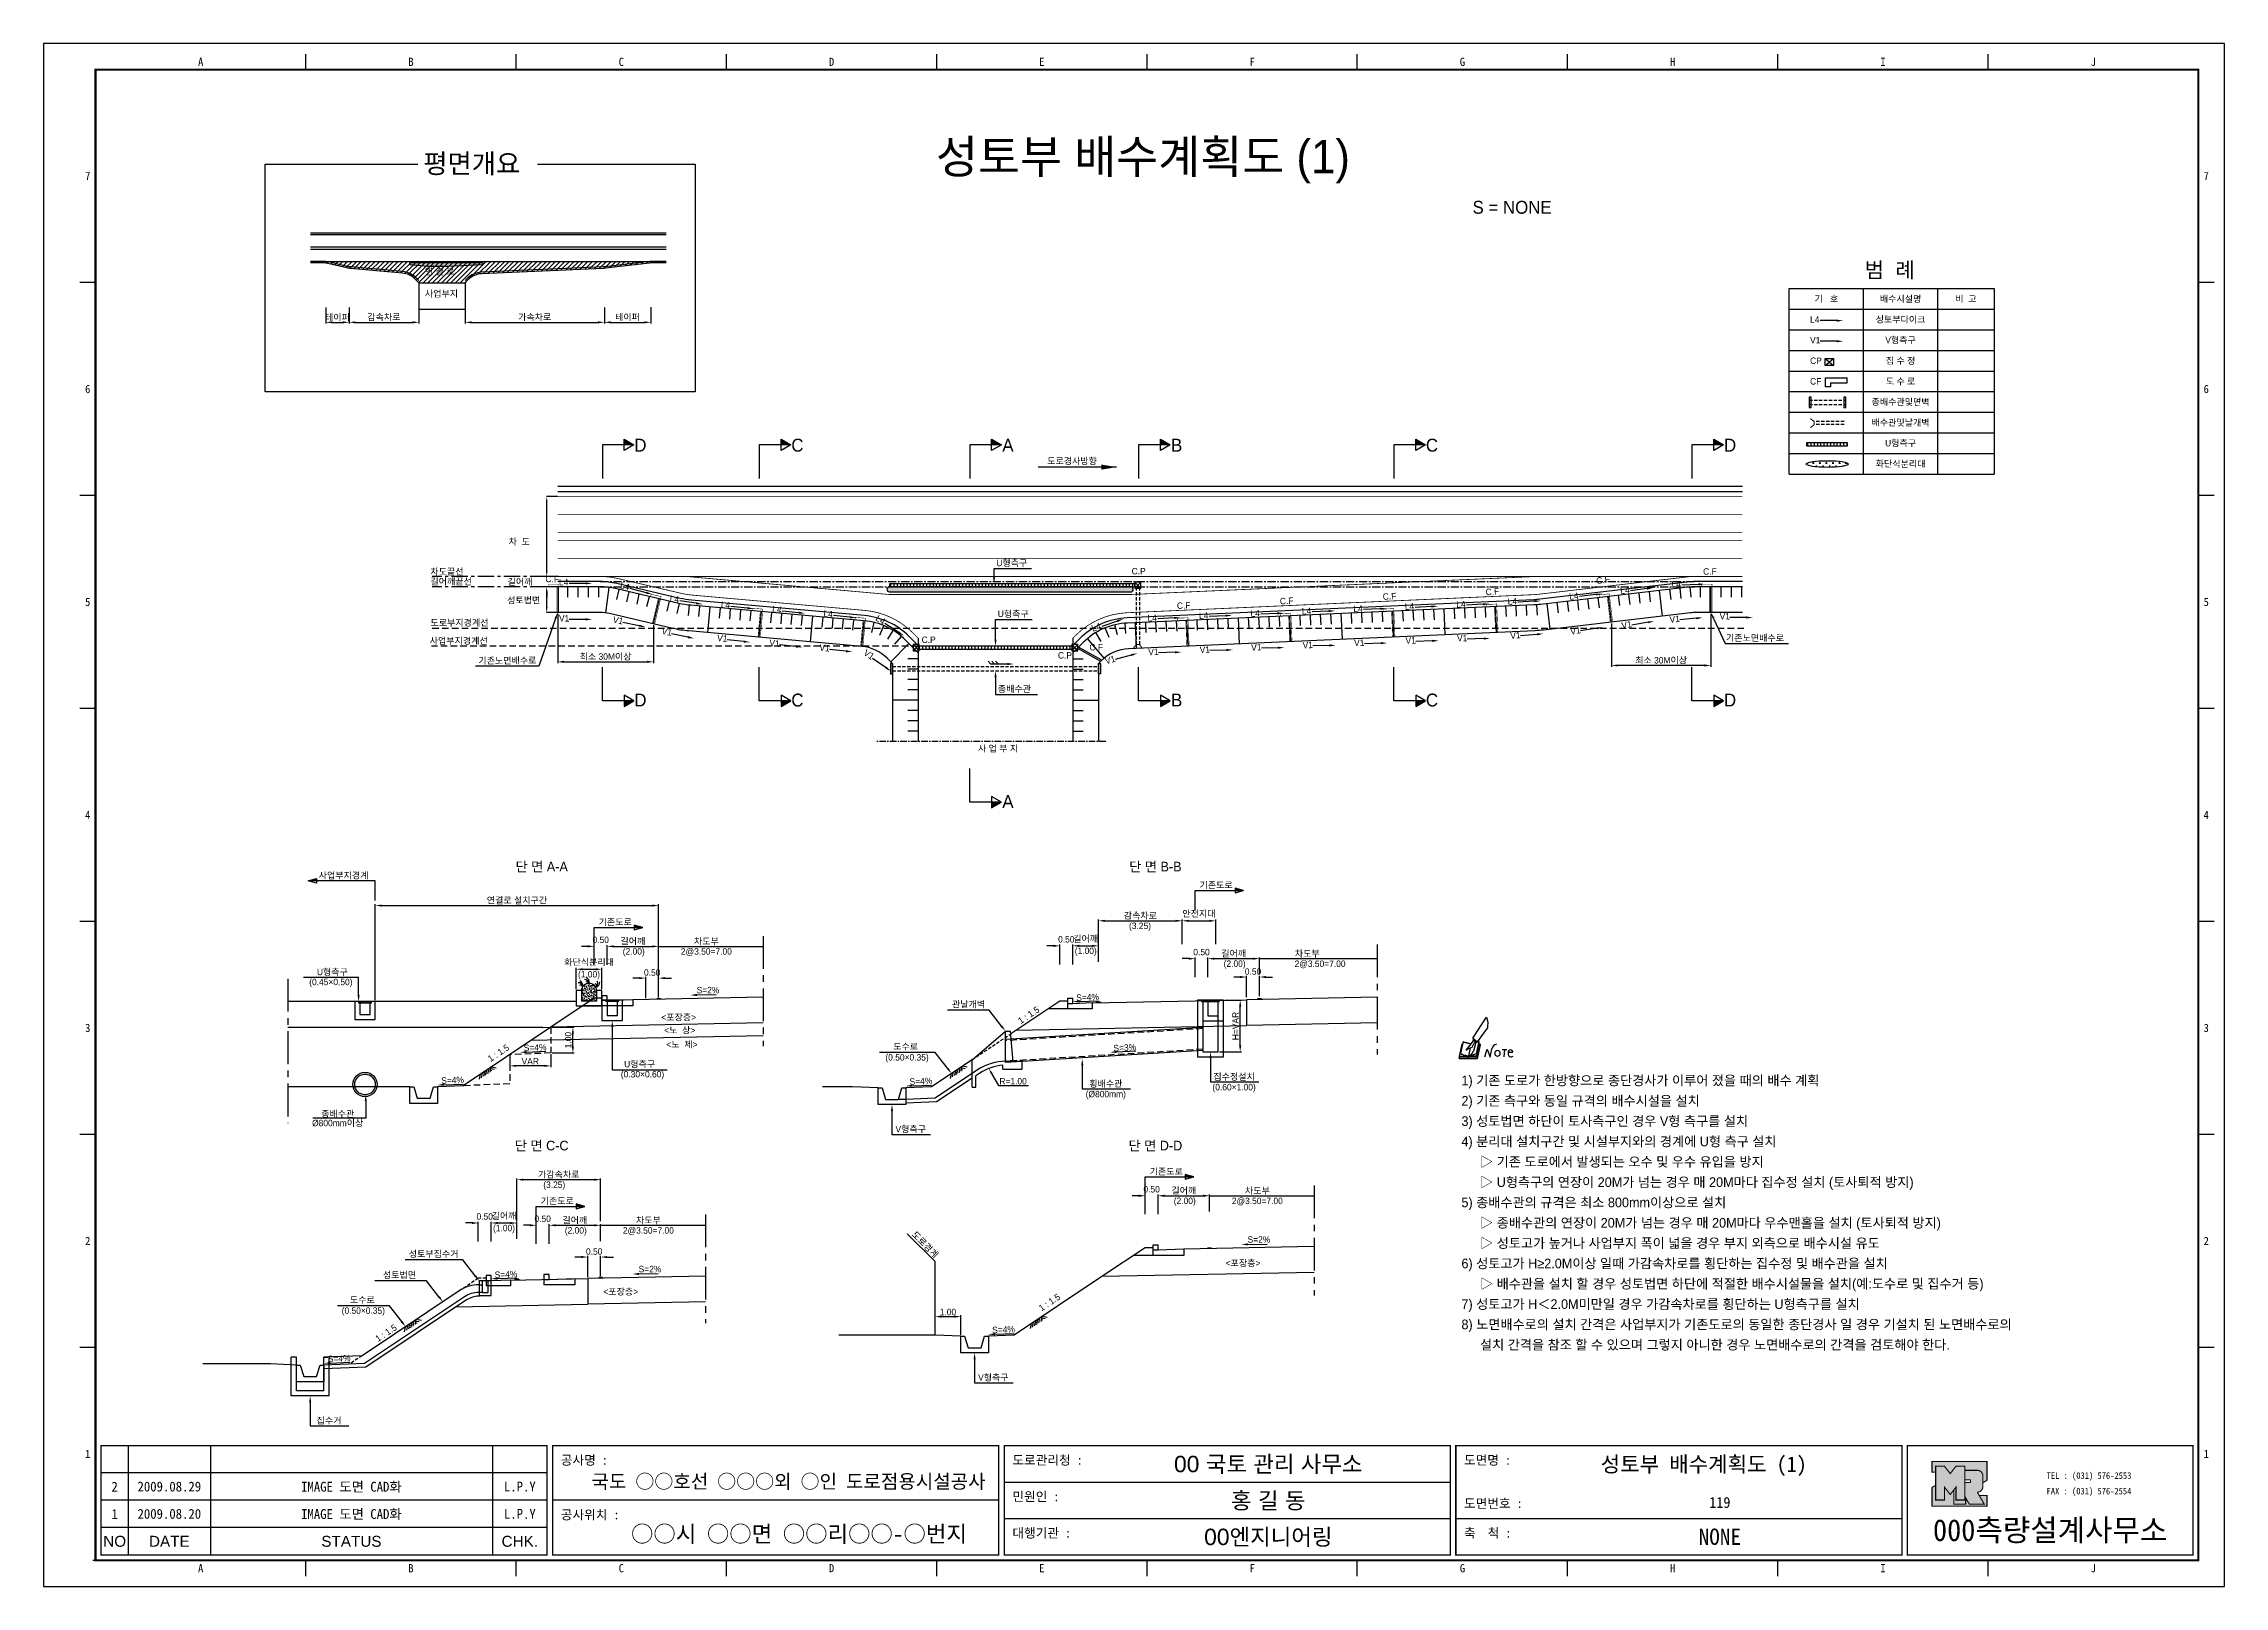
# Model space of a CAD drawing. Header units: millimetres. Extents: x 488 to 911, y 6 to 306.
import ezdxf
from ezdxf.enums import TextEntityAlignment as Align

# ---------------------------------------------------------------- set-up
doc = ezdxf.new("R2010")
doc.units = ezdxf.units.MM
doc.header["$LTSCALE"] = 0.2
doc.linetypes.add('CENTER', pattern=[50.8, 31.75, -6.35, 6.35, -6.35])
doc.linetypes.add('HIDDEN', pattern=[9.525, 6.35, -3.175])
for name, color, linetype in [('CC-BNCH-0005', 5, 'Continuous'), ('CC-GSTR-0004', 4, 'Continuous'), ('CM-LANE-0030', 30, 'Continuous'), ('CZ-DIMT-0002', 7, 'Continuous'), ('CZ-EXST-0002', 1, 'Continuous'), ('CZ-LIN1-0007', 7, 'Continuous'), ('CZ-LIN2-0003', 3, 'Continuous'), ('CZ-LIN3-0005', 5, 'Continuous'), ('CZ-LINE-0001', 7, 'Continuous'), ('CZ-MACL-0006', 3, 'Continuous'), ('CZ-TEXT-BOX0', 7, 'Continuous'), ('TITLE', 7, 'Continuous')]:
    doc.layers.add(name, color=color, linetype=linetype)
doc.styles.add('견고딕', font='arial.ttf')
doc.styles.add('돋움', font='')
doc.styles.add('돋음체', font='')
doc.styles.get('돋움').set_extended_font_data('Dotum')
doc.styles.get('돋음체').set_extended_font_data('DotumChe')

msp = doc.modelspace()

# ---------------------------------------------------------------- texts
at = {"layer": 'CZ-DIMT-0002', "style": '돋움'}
for s, p in [('연 결 로', (561.58, 260.99)), ('사업부지', (561.58, 256.69)), ('L4', (830.49, 251.67)), ('V1', (830.49, 247.67)), ('CP', (830.49, 243.67)), ('CF', (830.49, 239.67)), ('차  도', (577.84, 208.57)), ('차도끝선', (562.66, 202.75)), ('길어깨끝선', (562.66, 200.84)), ('길어깨', (577.63, 200.78)), ('C.F', (584.98, 201.32)), ('L4', (587.62, 200.68)), ('성토법면', (577.54, 197.19)), ('V1', (587.62, 193.69)), ('사업부지경계선', (562.51, 189.33)), ('도로부지경계선', (562.66, 192.84))]:
    msp.add_text(s, height=1.25, dxfattribs=at).set_placement(p)
for s, rotation, p in [('기   호', 359.6615, (833.65, 256.3)), ('배수시설명', 359.6615, (848.06, 256.3)), ('비  고', 359.6615, (860.76, 256.3)), ('성토부다이크', 359.6615, (848.06, 252.3)), ('V형측구', 359.6615, (848.06, 248.3)), ('집 수 정', 359.6615, (848.06, 244.3)), ('종배수관및면벽', 359.6615, (848.06, 236.3)), ('도 수 로', 359.6615, (848.06, 240.3)), ('배수관및날개벽', 359.6615, (848.06, 232.3)), ('U형측구', 359.6615, (848.06, 228.3)), ('화단식분리대', 359.6615, (848.06, 224.3)), ('1 : 1.5', 33.6901, (678.8, 117.31)), ('S=4%', 2.2906, (690.23, 120.78)), ('1 : 1.5', 33.6901, (575.87, 109.96)), ('S=4%', 2.2906, (582.98, 111.02)), ('S=3%', 3.1926, (697.45, 111)), ('S=4%', 2.2906, (566.95, 104.68)), ('S=4%', 2.2906, (657.87, 104.48)), ('도로경계', 315, (658.71, 72.78)), ('S=4%', 2.2906, (577.33, 66.99)), ('1 : 1.5', 33.6901, (682.83, 61.56)), ('1 : 1.5', 33.6901, (554.04, 55.62)), ('S=4%', 2.2906, (673.91, 56.28)), ('S=4%', 2.2906, (544.93, 50.67))]:
    msp.add_text(s, height=1.25, rotation=rotation, dxfattribs=at).set_placement(p, align=Align.MIDDLE_CENTER)
for s, height, p in [('D', 2.5, (603.42, 227.91)), ('C', 2.5, (633.9, 227.91)), ('A', 2.5, (674.77, 227.91)), ('B', 2.5, (707.53, 227.91)), ('C', 2.5, (757.09, 227.91)), ('D', 2.5, (814.96, 227.91)), ('도로경사방향', 1.25, (687.22, 224.83)), ('U형측구', 1.25, (675.52, 205.05)), ('C.P', 1.25, (700.15, 203.46)), ('U형측구', 1.25, (675.8, 195.17)), ('C.P', 1.25, (659.38, 190.15)), ('C.P', 1.25, (685.84, 187.13)), ('C.F', 1.25, (691.9, 188.71)), ('D', 2.5, (603.42, 178.45)), ('C', 2.5, (633.9, 178.45)), ('종배수관', 1.25, (676.03, 180.61)), ('B', 2.5, (707.53, 178.45)), ('C', 2.5, (757.09, 178.45)), ('D', 2.5, (814.96, 178.45)), ('사 업 부 지', 1.25, (672.85, 169.04)), ('A', 2.5, (674.77, 158.76)), ('차도부', 1.25, (616.23, 131.63)), ('(3.25)', 1.25, (700.41, 134.64)), ('(2.00)', 1.25, (602.13, 129.68)), ('2@3.50=7.00', 1.25, (616.23, 129.66)), ('(1.00)', 1.25, (689.88, 129.78)), ('(2.00)', 1.25, (718.78, 127.3)), ('2@3.50=7.00', 1.25, (735.37, 127.28)), ('차도부', 1.25, (732.88, 129.25)), ('(0.45×0.50)', 1.25, (543.33, 123.74)), ('U형측구', 1.25, (543.62, 125.69)), ('(1.00)', 1.25, (593.44, 125.24)), ('S=2%', 1.25, (616.54, 122.16)), ('관날개벽', 1.25, (667.13, 119.4)), ('<포장층>', 1.25, (610.86, 116.89)), ('<노  상>', 1.25, (611.06, 114.37)), ('<노  체>', 1.25, (611.48, 111.61)), ('도수로', 1.25, (654.91, 111.22)), ('(0.30×0.60)', 1.25, (603.83, 105.84)), ('U형측구', 1.25, (603.27, 107.79)), ('(0.50×0.35)', 1.25, (655.19, 109.12)), ('집수정설치', 1.25, (718.68, 105.36)), ('R=1.00', 1.25, (675.77, 104.48)), ('(Ø800mm)', 1.25, (693.77, 101.99)), ('횡배수관', 1.25, (693.77, 104)), ('(0.60×1.00)', 1.25, (718.68, 103.34)), ('종배수관', 1.25, (544.66, 98.15)), ('Ø800mm이상', 1.25, (544.66, 96.37)), ('V형측구', 1.25, (655.9, 95.19)), ('(3.25)', 1.25, (586.7, 84.4)), ('(2.00)', 1.25, (709.1, 81.28)), ('2@3.50=7.00', 1.25, (723.19, 81.26)), ('차도부', 1.25, (723.19, 83.24)), ('(1.00)', 1.25, (576.94, 75.99)), ('(2.00)', 1.25, (590.88, 75.54)), ('2@3.50=7.00', 1.25, (604.97, 75.53)), ('차도부', 1.25, (604.97, 77.5)), ('S=2%', 1.25, (723.5, 73.76)), ('성토부집수거', 1.25, (563.28, 70.96)), ('S=2%', 1.25, (605.28, 68.03)), ('<포장층>', 1.25, (720.42, 69.19)), ('성토법면', 1.25, (556.66, 66.88)), ('<포장층>', 1.25, (599.6, 63.65)), ('(0.50×0.35)', 1.25, (549.63, 59.97)), ('도수로', 1.25, (549.43, 62.06)), ('V형측구', 1.25, (671.94, 46.99)), ('집수거', 1.25, (542.96, 38.63))]:
    msp.add_text(s, height=height, dxfattribs=at).set_placement(p, align=Align.MIDDLE_CENTER)
for s, rotation, p in [('C.F', 359.6615, (809.72, 202.78)), ('L4', 345.7313, (599.38, 200.16)), ('C.F', 2.877, (747.57, 197.89)), ('C.F', 2.877, (767.55, 198.78)), ('L4', 6.9758, (783.81, 197.89)), ('C.F', 6.9758, (789.06, 200.96)), ('L4', 7.543, (793.75, 198.99)), ('L4', 2.877, (803.63, 200.23)), ('L4', 351.5466, (609.04, 197.59)), ('L4', 354.4468, (618.99, 196.38)), ('L4', 354.4468, (628.95, 195.5)), ('L4', 354.4468, (638.9, 194.61)), ('L4', 327.7761, (648.95, 193.99)), ('L4', 2.877, (701.9, 193.71)), ('C.F', 2.877, (707.61, 196.11)), ('L4', 2.877, (711.89, 194.15)), ('L4', 2.877, (721.88, 194.6)), ('C.F', 2.877, (727.59, 197)), ('L4', 2.877, (731.87, 195.04)), ('L4', 2.877, (741.86, 195.49)), ('L4', 2.877, (751.85, 195.93)), ('L4', 2.877, (761.84, 196.37)), ('L4', 2.877, (771.82, 196.95)), ('V1', 5.2799, (803.28, 193.44)), ('V1', 359.6615, (812.93, 194.09)), ('V1', 348.6025, (597.99, 193.5)), ('V1', 348.6025, (607.46, 191.29)), ('V1', 354.3036, (618.26, 189.9)), ('L4', 19.1351, (691.25, 191.69)), ('V1', 1.7789, (751.98, 189.36)), ('V1', 1.7789, (761.97, 189.8)), ('V1', 5.5771, (772.35, 190.28)), ('V1', 9.4825, (784.06, 191.12)), ('V1', 9.4825, (793.99, 192.28)), ('기존노면배수로', 359.6615, (814.16, 189.9)), ('기존노면배수로', 0.3385, (571.96, 185.45)), ('V1', 354.3036, (628.4, 188.94)), ('V1', 354.3036, (638.13, 188.04)), ('V1', 325.2893, (646.62, 187.33)), ('V1', 15.5777, (693.82, 185.39)), ('V1', 1.7789, (702.03, 187.14)), ('V1', 1.7789, (712.02, 187.58)), ('V1', 1.7789, (722.01, 188.03)), ('V1', 1.7789, (732, 188.47)), ('V1', 1.7789, (741.99, 188.91))]:
    msp.add_text(s, height=1.25, rotation=rotation, dxfattribs=at).set_placement(p)
for s, height, p in [('사업부지경계', 1.25, (540.97, 144.42)), ('기존도로', 1.25, (711.96, 142.53)), ('기존도로', 1.25, (595.32, 135.36)), ('2) 기존 측구와 동일 규격의 배수시설을 설치', 1.875, (762.81, 100.68)), ('1) 기존 도로가 한방향으로 종단경사가 이루어 졌을 때의 배수 계획', 1.875, (762.81, 104.63)), ('3) 성토법면 하단이 토사측구인 경우 V형 측구를 설치', 1.875, (762.81, 96.74)), ('4) 분리대 설치구간 및 시설부지와의 경계에 U형 측구 설치', 1.875, (762.81, 92.79)), ('▷ 기존 도로에서 발생되는 오수 및 우수 유입을 방지', 1.875, (766.42, 88.85)), ('기존도로', 1.25, (702.28, 86.96)), ('▷ U형측구의 연장이 20M가 넘는 경우 매 20M마다 집수정 설치 (토사퇴적 방지)', 1.875, (766.42, 84.9)), ('기존도로', 1.25, (584.06, 81.23)), ('5) 종배수관의 규격은 최소 800mm이상으로 설치', 1.875, (762.81, 80.96)), ('▷ 종배수관의 연장이 20M가 넘는 경우 매 20M마다 우수맨홀을 설치 (토사퇴적 방지)', 1.875, (766.42, 77.01)), ('▷ 성토고가 높거나 사업부지 폭이 넓을 경우 부지 외측으로 배수시설 유도', 1.875, (766.42, 73.07)), ('6) 성토고가 H≥2.0M이상 일때 가감속차로를 횡단하는 집수정 및 배수관을 설치', 1.875, (762.81, 69.12)), ('▷ 배수관을 설치 할 경우 성토법면 하단에 적절한 배수시설물을 설치(예:도수로 및 집수거 등)', 1.875, (766.42, 65.18)), ('7) 성토고가 H＜2.0M미만일 경우 가감속차로를 횡단하는 U형측구를 설치', 1.875, (762.81, 61.23)), ('8) 노면배수로의 설치 간격은 사업부지가 기존도로의 동일한 종단경사 일 경우 기설치 된 노면배수로의', 1.875, (762.81, 57.29)), ('설치 간격을 참조 할 수 있으며 그렇지 아니한 경우 노면배수로의 간격을 검토해야 한다.', 1.875, (766.42, 53.34))]:
    msp.add_text(s, height=height, dxfattribs=at).set_placement(p, align=Align.MIDDLE_LEFT)
at = {"layer": 'CZ-LINE-0001', "char_height": 1.25, "attachment_point": 5, "style": '돋움'}
for s, insert in [('\\A1;테이퍼', (544.61, 252.64)), ('\\A1;감속차로', (553.63, 252.69)), ('\\A1;가속차로', (582.91, 252.69)), ('\\A1;테이퍼', (600.92, 252.69)), ('\\A1;최소 30M이상', (596.66, 186.82)), ('\\A1;최소 30M이상', (801.58, 186.1)), ('\\A1;연결로 설치구간', (579.46, 139.51)), ('\\A1;감속차로', (700.48, 136.55)), ('\\A1;안전지대', (711.85, 136.93)), ('\\A1;0.50', (595.71, 131.91)), ('\\A1;길어깨', (601.96, 131.59)), ('\\A1;0.50', (686.1, 132.01)), ('\\A1;길어깨', (689.85, 132.07)), ('\\A1;화단식분리대', (593.46, 127.53)), ('\\A1;0.50', (712.35, 129.53)), ('\\A1;길어깨', (718.6, 129.21)), ('\\A1;0.50', (605.71, 125.56)), ('\\A1;0.50', (722.35, 125.76)), ('\\A1;VAR', (582.04, 108.36)), ('\\A1;가감속차로', (587.57, 86.32)), ('\\A1;0.50', (702.67, 83.51)), ('\\A1;길어깨', (708.92, 83.19)), ('\\A1;0.50', (573.2, 78.23)), ('\\A1;길어깨', (576.95, 78.28)), ('\\A1;0.50', (584.45, 77.78)), ('\\A1;길어깨', (590.7, 77.46)), ('\\A1;0.50', (594.45, 71.42)), ('\\A1;1.00', (663.12, 59.69))]:
    msp.add_mtext(s, dxfattribs=dict(at, insert=insert))
at = {"layer": 'CZ-LINE-0001', "char_height": 1.25, "attachment_point": 5, "rotation": 90, "style": '돋움'}
for s, insert in [('\\A1;H=VAR', (718.97, 115.19)), ('\\A1;1.00', (589.42, 112.46))]:
    msp.add_mtext(s, dxfattribs=dict(at, insert=insert))
at = {"layer": 'CZ-TEXT-BOX0', "style": '돋움'}
for s, height, p in [('평면개요', 3.75, (561.27, 282.55)), ('범  례', 3, (841.1, 261.9))]:
    msp.add_text(s, height=height, dxfattribs=at).set_placement(p, align=Align.MIDDLE_LEFT)
for s, p in [('단 면 A-A', (584.26, 146.13)), ('단 면 B-B', (703.4, 146.13)), ('단 면 C-C', (584.26, 91.99)), ('단 면 D-D', (703.4, 91.99))]:
    msp.add_text(s, height=1.875, dxfattribs=at).set_placement(p, align=Align.MIDDLE_CENTER)
at = {"layer": 'TITLE', "color": 3, "linetype": 'Continuous', "style": '돋음체'}
for s, p in [('A', (518.06, 302.3)), ('B', (558.88, 302.3)), ('C', (599.71, 302.3)), ('D', (640.53, 302.3)), ('E', (681.35, 302.3)), ('F', (722.18, 302.3)), ('G', (763, 302.3)), ('H', (803.83, 302.3)), ('I', (844.65, 302.3)), ('J', (885.48, 302.3)), ('7', (496.13, 280.13)), ('7', (907.4, 280.13)), ('6', (496.13, 238.8)), ('6', (907.4, 238.8)), ('5', (496.13, 197.47)), ('5', (907.4, 197.47)), ('4', (496.13, 156.14)), ('4', (907.4, 156.14)), ('3', (496.13, 114.82)), ('3', (907.4, 114.82)), ('2', (496.13, 73.49)), ('2', (907.4, 73.49)), ('1', (496.13, 32.16)), ('1', (907.4, 32.16)), ('A', (518.06, 9.98)), ('B', (558.88, 9.98)), ('C', (599.71, 9.98)), ('D', (640.53, 9.98)), ('E', (681.35, 9.98)), ('F', (722.18, 9.98)), ('G', (763, 9.98)), ('H', (803.83, 9.98)), ('I', (844.65, 9.98)), ('J', (885.48, 9.98))]:
    msp.add_text(s, height=1.59, dxfattribs=at).set_placement(p, align=Align.MIDDLE)
at = {"layer": 'TITLE', "style": '돋움'}
msp.add_text('성토부 배수계획도 (1)', height=6.5, dxfattribs=at).set_placement((700.98, 283.91), align=Align.MIDDLE_CENTER)
msp.add_text('S = NONE', height=2.5, dxfattribs=at).set_placement((764.97, 274.07), align=Align.MIDDLE_LEFT)
at = {"layer": 'TITLE', "style": '돋음체'}
for s, p in [('공사명 : ', (587.97, 30.06)), ('도로관리청 :', (675.64, 30.06)), ('도면명 :', (763.31, 30.06)), ('공사위치 :', (587.97, 19.45)), ('민원인 :', (675.64, 22.98)), ('도면번호 :', (763.31, 21.66)), ('대행기관 :', (675.64, 15.91)), ('축  척 :', (763.31, 15.91))]:
    msp.add_text(s, height=1.804, dxfattribs=at).set_placement(p)
at = {"layer": 'TITLE', "color": 7, "linetype": 'Continuous'}
for s, height, style, p in [('00 국토 관리 사무소', 3.1832, '견고딕', (725.31, 30.23)), ('국도 ○○호선 ○○○외 ○인 도로점용시설공사', 2.7, '돋음체', (632.18, 26.85)), ('홍 길 동', 3.183, '견고딕', (725.31, 23.16)), ('○○시 ○○면 ○○리○○-○번지', 3.1832, '돋음체', (634.21, 16.68)), ('00엔지니어링', 3.183, '견고딕', (725.31, 16.09))]:
    msp.add_text(s, height=height, dxfattribs=dict(at, style=style)).set_placement(p, align=Align.MIDDLE)
at = {"layer": 'TITLE', "color": 7, "linetype": 'Continuous', "style": '돋음체', "width": 0.9313}
msp.add_text('성토부 배수계획도 (1)', height=3, dxfattribs=at).set_placement((789.84, 28.66), (829.84, 28.66), align=Align.FIT)
at = {"layer": 'TITLE', "color": 1, "linetype": 'Continuous', "style": '돋음체'}
msp.add_text('2', height=1.91, dxfattribs=at).set_placement((501.36, 25.81), align=Align.MIDDLE)
at = {"layer": 'TITLE', "linetype": 'Continuous'}
for s, height, style, p in [('2009.08.29', 1.91, '돋음체', (511.97, 25.81)), ('L.P.Y', 1.91, '돋음체', (580.01, 25.81)), ('1', 1.91, '돋음체', (501.36, 20.51)), ('2009.08.20', 1.91, '돋음체', (511.97, 20.51)), ('L.P.Y', 1.91, '돋음체', (580.01, 20.51)), ('119', 2.122, '돋음체', (812.98, 22.72)), ('NONE', 3.183, '돋음체', (812.98, 16.09)), ('NO', 2.122, '견고딕', (501.36, 15.2)), ('DATE', 2.122, '견고딕', (511.97, 15.2)), ('STATUS', 2.122, '견고딕', (547.32, 15.2)), ('CHK.', 2.122, '견고딕', (580.01, 15.2))]:
    msp.add_text(s, height=height, dxfattribs=dict(at, style=style)).set_placement(p, align=Align.MIDDLE)
at = {"layer": 'TITLE', "style": '돋음체'}
for p in [(547.32, 25.81), (547.32, 20.51)]:
    msp.add_text('IMAGE 도면 CAD화', height=1.9099, dxfattribs=at).set_placement(p, align=Align.MIDDLE)
at = {"layer": 'TITLE', "color": 180, "style": '돋음체'}
for s, p in [('TEL : (031) 576-2553', (876.41, 27.32)), ('FAX : (031) 576-2554', (876.41, 24.3))]:
    msp.add_text(s, height=1.2733, dxfattribs=at).set_placement(p)
msp.add_text('000측량설계사무소', height=4.244, dxfattribs=at).set_placement((877.11, 15.24), align=Align.CENTER)

# ---------------------------------------------------------------- blocks, each defined once
blk = doc.blocks.new('note')
for p, q in [((0.85, 3.5), (3.53, 7.57)), ((1.8, 2.79), (3.74, 5.46)), ((3.53, 7.57), (3.8, 6.64)), ((3.8, 6.64), (3.69, 5.72)), ((3.69, 5.72), (3.74, 5.46)), ((-1.24, 2.36), (-1.77, 0)), ((-1.77, 0), (1.77, 0)), ((-1.77, 0), (-1.77, -0.3)), ((-1.53, 0.52), (-1.55, 0.54)), ((-1.01, 2.9), (-1.53, 0.52)), ((-1.48, 0.48), (-1.53, 0.52)), ((-1.43, 0.44), (-1.48, 0.48)), ((-1.38, 0.41), (-1.43, 0.44)), ((-1.33, 0.4), (-1.38, 0.41)), ((-1.27, 0.37), (-1.33, 0.4)), ((-1.22, 0.35), (-1.27, 0.37)), ((-1.13, 2.36), (-1.24, 2.36)), ((-1.17, 0.33), (-1.22, 0.35)), ((-1.12, 0.32), (-1.17, 0.33)), ((-1.02, 0.25), (-1.12, 0.32)), ((-0.97, 0.22), (-1.02, 0.25)), ((-1, 2.9), (-1.01, 2.9)), ((-0.98, 2.85), (-1, 2.9)), ((-0.95, 2.8), (-0.98, 2.85)), ((-0.93, 0.21), (-0.97, 0.22)), ((-0.9, 2.75), (-0.95, 2.8)), ((-0.88, 0.19), (-0.93, 0.21)), ((-0.85, 2.72), (-0.9, 2.75)), ((-0.8, 0.18), (-0.88, 0.19)), ((-0.79, 2.69), (-0.85, 2.72)), ((-0.75, 0.17), (-0.8, 0.18)), ((-0.74, 2.68), (-0.79, 2.69)), ((-0.7, 0.16), (-0.75, 0.17)), ((-0.69, 2.65), (-0.74, 2.68)), ((-0.64, 0.15), (-0.7, 0.16)), ((-0.64, 2.65), (-0.69, 2.65)), ((-0.59, 2.63), (-0.64, 2.65)), ((-0.58, 0.14), (-0.64, 0.15)), ((-0.54, 2.62), (-0.59, 2.63)), ((-0.53, 0.13), (-0.58, 0.14)), ((-0.48, 2.61), (-0.54, 2.62)), ((-0.48, 0.12), (-0.53, 0.13)), ((-0.43, 2.61), (-0.48, 2.61)), ((-0.43, 0.11), (-0.48, 0.12)), ((0.75, 2.77), (-0.46, 1.16)), ((0.37, 2.24), (-0.46, 1.16)), ((-0.46, 1.16), (-0.08, 1.47)), ((-0.38, 2.59), (-0.43, 2.61)), ((-0.38, 0.08), (-0.43, 0.11)), ((-0.33, 2.59), (-0.38, 2.59)), ((-0.29, 0.06), (-0.38, 0.08)), ((-0.27, 2.58), (-0.33, 2.59)), ((-0.23, 0.05), (-0.29, 0.06)), ((-0.22, 2.57), (-0.27, 2.58)), ((-0.16, 0.04), (-0.23, 0.05)), ((-0.17, 2.56), (-0.22, 2.57)), ((-0.12, 2.55), (-0.17, 2.56)), ((-0.11, 0.03), (-0.16, 0.04)), ((-0.07, 2.53), (-0.12, 2.55)), ((-0.04, 0.02), (-0.11, 0.03)), ((-0.08, 1.47), (0.72, 1.75)), ((-0.01, 2.51), (-0.07, 2.53)), ((-0.05, -0.3), (-0.05, 0)), ((0, 0), (-0.04, 0.02)), ((0.04, 2.5), (-0.01, 2.51)), ((0.37, 1.63), (0, 0)), ((0, 0), (1.6, 0.53)), ((0, 0), (1.65, 0.18)), ((0, 0.01), (0.06, 0.04)), ((0, -0.3), (0, 0)), ((0.09, 2.48), (0.04, 2.5)), ((0.05, -0.3), (0.05, 0)), ((0.06, 0.04), (0.11, 0.07)), ((0.14, 2.48), (0.09, 2.48)), ((0.11, 0.07), (0.16, 0.09)), ((0.2, 2.47), (0.14, 2.48)), ((0.16, 0.09), (0.21, 0.12)), ((0.26, 2.43), (0.18, 2.46)), ((0.21, 0.12), (0.27, 0.14)), ((0.34, 2.4), (0.26, 2.43)), ((0.27, 0.14), (0.36, 0.19)), ((0.45, 2.37), (0.34, 2.4)), ((0.36, 0.19), (0.41, 0.22)), ((0.41, 0.22), (0.46, 0.27)), ((0.46, 0.27), (0.51, 0.3)), ((0.51, 0.3), (0.56, 0.34)), ((0.56, 0.34), (0.6, 0.4)), ((0.6, 0.4), (0.64, 0.45)), ((0.64, 0.45), (0.67, 0.51)), ((0.67, 0.51), (0.74, 0.58)), ((0.72, 1.75), (1.16, 2.53)), ((0.74, 0.58), (0.79, 0.63)), ((1, 3.1), (0.75, 2.77)), ((0.79, 0.63), (0.83, 0.68)), ((0.83, 0.68), (0.86, 0.73)), ((0.85, 3.5), (1.8, 2.79)), ((1, 3.4), (0.85, 3.21)), ((0.85, 3.21), (1.52, 2.71)), ((0.86, 0.73), (0.89, 0.79)), ((0.89, 0.84), (0.92, 0.89)), ((0.89, 0.79), (0.89, 0.84)), ((0.92, 0.89), (0.96, 0.95)), ((0.96, 0.95), (1.01, 0.97)), ((1.47, 2.74), (1.01, 0.97)), ((1.16, 2.53), (1.37, 2.82)), ((2.13, 2.84), (1.44, 2.63)), ((1.52, 2.71), (1.66, 2.9)), ((1.6, 0.53), (2.13, 2.84)), ((1.65, 0.18), (2.19, 2.48)), ((1.77, 0), (2.3, 2.36)), ((1.77, -0.3), (2.3, 2.07)), ((1.77, -0.38), (2.3, 1.99)), ((1.77, -0.44), (2.3, 1.93)), ((1.77, 0), (1.77, -0.3)), ((2.19, 2.48), (2.04, 2.47)), ((2.3, 2.36), (2.16, 2.36)), ((2.3, 2.36), (2.3, 2.07)), ((3.21, -0.08), (3.68, 1.4)), ((3.68, 1.4), (4.26, -0.14)), ((4.26, -0.14), (4.56, 1.44)), ((6.55, 1.34), (7.46, 1.34)), ((7.01, 1.34), (6.87, -0.11)), ((7.71, 0.77), (7.71, 0.55)), ((7.71, 0.77), (8.67, 0.77)), ((-1.77, -0.3), (1.77, -0.3)), ((-1.77, -0.43), (-1.77, -0.3)), ((-1.77, -0.37), (1.77, -0.37)), ((-1.77, -0.43), (1.77, -0.43))]:
    blk.add_line(p, q)
for centre, major_axis, start_param, end_param in [((0.4, 2.31), (0.0702, 0.0702), 3.283946, 6.425539), ((5.68, 1.23), (-0.806, 0.806), -0.591174, 0.597824), ((5.66, 0.58), (-0.378, 0.378), 3.926991, 10.210176), ((8.3, 0.49), (0.422, 0.422), 2.265602, 4.634911), ((8.19, 0.77), (-0.342, 0.342), 3.926991, 7.068583)]:
    blk.add_ellipse(centre, major_axis=major_axis, ratio=1, start_param=start_param, end_param=end_param)

# ---------------------------------------------------------------- hatches: boundary and pattern name
at = {"layer": 'CZ-EXST-0002'}
h = msp.add_hatch(dxfattribs=at)
h.set_pattern_fill('AR-SAND', color=256, scale=0.01, style=0)
h.set_pattern_definition([(37.5, (496.80214, 10.9624), (-0.0160003, 0.4894132), [0, -0.38608, 0, -0.4318, 0, -0.41275]), (7.5, (496.80214, 10.9624), (0.4495233, 0.716825), [0, -0.20828, 0, -0.34798, 0, -0.13335]), (327.5, (496.4897, 10.9624), (0.7909924, 0.0014372), [0, -0.127, 0, -0.4572, 0, -0.5969]), (317.5, (496.4897, 10.9624), (0.7635565, 0.2229293), [0, -0.0635, 0, -0.29972, 0, -0.3429])])
h.paths.add_polyline_path([(591.96, 122.08), (591.96, 120.08), (593.71, 120.08), (594.46, 120.58), (594.96, 120.58), (594.96, 122.08, 0.91737)])
h.paths.add_polyline_path([(594.96, 120.08), (594.96, 120.58), (594.46, 120.58), (593.71, 120.08)], flags=17)
h = msp.add_hatch(dxfattribs=at)
h.set_pattern_fill('ANSI31', color=256, scale=0.1, angle=45, style=0)
h.set_pattern_definition([(90, (691.47332, 54.71347), (-0.3175, 6e-17), [])])
h.paths.add_polyline_path([(713.35, 120.19), (713.35, 119.94), (715.85, 119.94), (715.85, 120.19)])
at = {"layer": 'CZ-LIN1-0007'}
for points in [[(606.58, 120.37), (606.58, 120.5), (607.33, 120.51), (607.33, 120.39)], [(624.08, 120.72), (624.08, 120.85), (624.83, 120.86), (624.83, 120.74)], [(691.98, 119.7), (691.98, 119.82), (692.73, 119.84), (692.73, 119.71)], [(723.23, 120.32), (723.23, 120.45), (723.98, 120.46), (723.98, 120.34)], [(713.54, 71.97), (713.54, 72.1), (714.29, 72.11), (714.29, 71.99)], [(731.04, 72.32), (731.04, 72.45), (731.79, 72.46), (731.79, 72.34)], [(579.07, 65.91), (579.07, 66.04), (579.82, 66.05), (579.82, 65.93)], [(595.32, 66.24), (595.32, 66.36), (596.07, 66.38), (596.07, 66.25)]]:
    msp.add_hatch(color=256, dxfattribs=at).paths.add_polyline_path(points)
at = {"layer": 'CZ-LIN2-0003'}
h = msp.add_hatch(dxfattribs=at)
h.set_pattern_fill('CROSS', color=5, scale=0.1, style=0)
h.set_pattern_definition([(0, (496.9669, 8.524), (0.635, 0.635), [0.3175, -0.9525]), (90, (497.12564, 8.3653), (-0.635, 0.635), [0.3175, -0.9525])])
edge = h.paths.add_edge_path()
edge.add_ellipse((833.83, 224.25), major_axis=(-4.09, 0), ratio=0.159026, start_angle=0, end_angle=360)
h = msp.add_hatch(dxfattribs=at)
h.set_pattern_fill('CROSS', color=256, scale=0.05, style=0)
h.set_pattern_definition([(0, (496.9669, 12.52402), (0.3175, 0.3175), [0.15875, -0.47625]), (90, (497.04626, 12.44464), (-0.3175, 0.3175), [0.15875, -0.47625])])
h.paths.add_polyline_path([(651.78, 200.43, 0.956626), (651.74, 199.43), (663.01, 199.43), (676.1, 199.43), (698.61, 199.43, 0.978035), (698.59, 200.43)])
h = msp.add_hatch(dxfattribs=at)
h.set_pattern_fill('ANSI31', color=256, scale=0.1, angle=45, style=0)
h.set_pattern_definition([(90, (526.82573, 54.45347), (-0.3175, 6e-17), [])])
h.paths.add_polyline_path([(548.71, 119.93), (548.71, 119.68), (551.21, 119.68), (551.21, 119.93)])
h = msp.add_hatch(dxfattribs=at)
h.set_pattern_fill('ANSI31', color=256, scale=0.1, angle=45, style=0)
h.set_pattern_definition([(90, (574.82573, 54.76347), (-0.3175, 6e-17), [])])
h.paths.add_polyline_path([(596.71, 120.24), (596.71, 119.99), (599.21, 119.99), (599.21, 120.24)])
h = msp.add_hatch(dxfattribs=at)
h.set_pattern_fill('ANSI31', color=256, scale=0.1, angle=45, style=0)
h.set_pattern_definition([(90, (690.47332, 54.71347), (-0.3175, 6e-17), [])])
h.paths.add_polyline_path([(712.35, 120.19), (712.35, 119.94), (715.85, 119.94), (715.85, 120.19)])
at = {"layer": 'CZ-LIN3-0005'}
h = msp.add_hatch(dxfattribs=at)
h.set_pattern_fill('ANSI31', color=256, scale=0.2, angle=45, style=0)
h.set_pattern_definition([(90, (491.38624, -8.29264), (-0.635, 1e-16), [])])
h.paths.add_polyline_path([(651.78, 200.43), (699.39, 200.43), (699.39, 201.03), (651.78, 201.03)])
h = msp.add_hatch(dxfattribs=at)
h.set_pattern_fill('ANSI31', color=256, scale=0.2, angle=45, style=0)
h.set_pattern_definition([(90, (496.9669, -20.40686), (-0.635, 1e-16), [])])
h.paths.add_polyline_path([(657.36, 188.32), (687.36, 188.32), (687.36, 188.92), (657.36, 188.92)])
at = {"layer": 'CZ-LINE-0001'}
h = msp.add_hatch(color=256, dxfattribs=at)
edge = h.paths.add_edge_path()
edge.add_line((572.77, 263.27), (558.73, 263.27))
edge.add_arc((558.73, 263.12), 0.15, 90, 264.9204)
edge.add_line((558.71, 262.97), (562.1, 262.67))
edge.add_line((562.1, 262.67), (566.02, 262.67))
edge.add_line((566.02, 262.67), (572.78, 262.97))
edge.add_arc((572.77, 263.12), 0.15, 272.5448, 450)
for points in [[(600.27, 229.09), (600.27, 227.99), (602.17, 227.99)], [(630.74, 229.09), (630.74, 227.99), (632.64, 227.99)], [(671.61, 229.09), (671.61, 227.99), (673.51, 227.99)], [(704.38, 229.09), (704.38, 227.99), (706.28, 227.99)], [(753.93, 229.09), (753.93, 227.99), (755.84, 227.99)], [(811.8, 229.09), (811.8, 227.99), (813.71, 227.99)], [(602.17, 178.32), (600.27, 178.32), (600.27, 177.22)], [(632.64, 178.32), (630.74, 178.32), (630.74, 177.22)], [(706.28, 178.32), (704.38, 178.32), (704.38, 177.22)], [(755.84, 178.32), (753.93, 178.32), (753.93, 177.22)], [(813.71, 178.32), (811.8, 178.32), (811.8, 177.22)], [(673.51, 158.63), (671.61, 158.63), (671.61, 157.53)], [(540.54, 143.39), (540.54, 143.85), (538.89, 143.39)], [(718.88, 141.51), (718.88, 141.97), (720.52, 141.51)], [(602.23, 134.34), (602.23, 134.79), (603.88, 134.34)], [(709.19, 85.94), (709.19, 86.4), (710.84, 85.94)], [(590.97, 80.2), (590.97, 80.66), (592.62, 80.2)]]:
    msp.add_hatch(color=256, dxfattribs=at).paths.add_polyline_path(points)
at = {"layer": 'TITLE', "ltscale": 150}
h = msp.add_hatch(color=8, dxfattribs=at)
edge = h.paths.add_edge_path()
edge.add_line((864.84, 30.68), (854.17, 30.68))
edge.add_line((854.17, 30.68), (854.17, 28.6))
edge.add_line((854.17, 28.6), (854.88, 28.6))
edge.add_line((854.88, 28.6), (854.88, 29.78))
edge.add_line((854.88, 29.78), (856.57, 29.78))
edge.add_line((856.57, 29.78), (857.7, 28.33))
edge.add_line((857.7, 28.33), (858.83, 29.78))
edge.add_line((858.83, 29.78), (860.52, 29.78))
edge.add_line((860.52, 29.78), (860.52, 28.98))
edge.add_line((860.52, 28.98), (862.96, 28.98))
edge.add_arc((862.96, 27.91), 1.07, 0, 90, ccw=False)
edge.add_line((864.03, 27.91), (864.03, 26.55))
edge.add_line((864.03, 26.55), (864.84, 27.05))
edge.add_line((864.84, 27.05), (864.84, 30.68))
h.paths.add_polyline_path([(858.39, 25.16), (857.7, 24.28), (856.57, 25.73), (856.57, 23.22), (854.88, 23.22), (854.88, 26.07), (854.17, 25.63), (854.17, 22), (864.84, 22), (864.84, 24.08), (863.34, 24.08), (864.3, 22.42), (861.4, 22.42), (860.7, 23.63), (860.7, 22.42), (858.39, 22.42)])
msp.add_hatch(color=5, dxfattribs=at).paths.add_polyline_path([(860.52, 29.78), (858.83, 29.78), (857.7, 28.33), (856.57, 29.78), (854.88, 29.78), (854.88, 23.22), (856.57, 23.22), (856.57, 25.73), (857.7, 24.28), (858.83, 25.73), (858.83, 23.22), (860.52, 23.22)])
h = msp.add_hatch(color=161, dxfattribs=at)
edge = h.paths.add_edge_path()
edge.add_arc((862.96, 27.91), 1.07, 360, 450)
edge.add_line((862.96, 28.98), (860.52, 28.98))
edge.add_line((860.52, 28.98), (860.52, 27.13))
edge.add_line((860.52, 27.13), (861.52, 27.13))
edge.add_arc((861.52, 27.02), 0.113, 0, 90, ccw=False)
edge.add_line((861.63, 27.02), (861.63, 26.71))
edge.add_arc((861.52, 26.71), 0.113, 270, 360, ccw=False)
edge.add_line((861.52, 26.59), (860.52, 26.59))
edge.add_line((860.52, 26.59), (860.52, 23.22))
edge.add_line((860.52, 23.22), (858.83, 23.22))
edge.add_line((858.83, 23.22), (858.83, 25.73))
edge.add_line((858.83, 25.73), (858.39, 25.16))
edge.add_line((858.39, 25.16), (858.39, 22.42))
edge.add_line((858.39, 22.42), (860.7, 22.42))
edge.add_line((860.7, 22.42), (860.7, 23.63))
edge.add_line((860.7, 23.63), (861.4, 22.42))
edge.add_line((861.4, 22.42), (864.3, 22.42))
edge.add_line((864.3, 22.42), (862.96, 24.74))
edge.add_arc((862.96, 25.81), 1.07, 270, 360)
edge.add_line((864.03, 25.81), (864.03, 27.91))

# ---------------------------------------------------------------- linework, layer by layer
at = {"layer": 'CC-BNCH-0005', "color": 1, "linetype": 'HIDDEN'}
for points in [[(586.03, 114.96), (586.03, 109.96), (578.05, 109.64)], [(578.05, 109.64), (578.05, 103.98), (569.01, 103.61)]]:
    msp.add_lwpolyline(points, dxfattribs=at)
at = {"layer": 'CC-GSTR-0004'}
for p, q in [((539.4, 269.12), (608.4, 269.12)), ((539.4, 268.82), (608.4, 268.82)), ((541.88, 263.57), (605.66, 263.57)), ((587.36, 219.93), (817.36, 219.93)), ((587.36, 218.93), (817.36, 218.93)), ((686.35, 120.53), (686.35, 118.53)), ((687.35, 120.53), (686.35, 120.53)), ((687.35, 119.53), (686.35, 119.53)), ((687.35, 119.53), (687.35, 120.53)), ((691.1, 119.68), (687.35, 119.53)), ((691.1, 119.68), (691.1, 118.53)), ((691.1, 118.53), (686.35, 118.53)), ((574.45, 66.75), (573.45, 66.75)), ((573.45, 66.75), (573.45, 64.75)), ((574.45, 65.75), (573.45, 65.75)), ((578.2, 64.75), (573.45, 64.75)), ((574.45, 65.75), (574.45, 66.75)), ((578.2, 65.9), (574.45, 65.75)), ((578.2, 65.9), (578.2, 64.75))]:
    msp.add_line(p, q, dxfattribs=at)
for points in [[(560.4, 259.85), (559.87, 260.38, 0.175969), (557.27, 261.6), (547.19, 262.49, -0.035377), (546.52, 262.6), (542.84, 263.46, 0.05759), (541.88, 263.57), (539.4, 263.57)], [(560.4, 259.43), (559.66, 260.17, 0.175969), (557.24, 261.3), (547.17, 262.19, -0.035377), (546.45, 262.31), (542.77, 263.17, 0.05759), (541.88, 263.27), (539.4, 263.27)], [(608.4, 263.57), (605.66, 263.57, 0.029072), (605.18, 263.55), (596.6, 262.54, -0.017962), (596.25, 262.52), (572.57, 261.46, 0.187394), (569.79, 260.24), (569.4, 259.85)], [(608.4, 263.27), (605.66, 263.27, 0.029072), (605.21, 263.25), (596.63, 262.25, -0.017962), (596.27, 262.22), (572.59, 261.16, 0.187394), (570, 260.03), (569.4, 259.43)], [(657.36, 189.02), (655.58, 190.79, 0.175969), (646.92, 194.84), (613.33, 197.83, -0.035377), (611.1, 198.18), (598.82, 201.06, 0.05759), (595.63, 201.43), (587.36, 201.43)], [(657.36, 187.6), (654.88, 190.09, 0.175969), (646.84, 193.84), (613.24, 196.83, -0.035377), (610.87, 197.21), (598.59, 200.09, 0.05759), (595.63, 200.43), (587.36, 200.43)], [(817.36, 201.43), (808.24, 201.43, 0.029072), (806.61, 201.34), (778.01, 198, -0.017962), (776.87, 197.9), (697.93, 194.4, 0.187394), (688.66, 190.31), (687.36, 189.02)], [(817.36, 200.43), (808.24, 200.43, 0.029072), (806.73, 200.34), (778.13, 197, -0.017962), (776.91, 196.9), (697.98, 193.4, 0.187394), (689.36, 189.6), (687.36, 187.6)]]:
    msp.add_lwpolyline(points, format="xyb", dxfattribs=at)
at = {"layer": 'CM-LANE-0030'}
for p, q in [((539.4, 266.42), (608.4, 266.42)), ((539.4, 265.97), (608.4, 265.97))]:
    msp.add_line(p, q, dxfattribs=at)
at = {"layer": 'CM-LANE-0030', "const_width": 0.15}
for points in [[(587.36, 210.93), (817.36, 210.93)], [(587.36, 209.43), (817.36, 209.43)], [(698.61, 198.93), (777.36, 202.43), (612.36, 202.43), (651.74, 198.93), (698.61, 198.93)]]:
    msp.add_lwpolyline(points, dxfattribs=at)
at = {"layer": 'CZ-EXST-0002'}
for p, q in [((587.36, 200.43), (587.36, 195.43)), ((589.36, 198.43), (589.36, 200.43)), ((591.36, 198.43), (591.36, 200.43)), ((593.36, 198.43), (593.36, 200.43)), ((595.36, 198.43), (595.36, 200.43)), ((596.69, 195.36), (597.36, 200.31)), ((598.86, 197.97), (599.32, 199.92)), ((600.81, 197.51), (601.26, 199.46)), ((602.76, 197.06), (603.21, 199.01)), ((795.55, 197.02), (795.32, 199.01)), ((797.54, 197.26), (797.3, 199.24)), ((799.52, 197.49), (799.29, 199.47)), ((801.86, 194.74), (801.28, 199.71)), ((803.5, 197.95), (803.26, 199.94)), ((805.48, 198.18), (805.25, 200.17)), ((807.39, 198.4), (807.24, 200.39)), ((809.24, 198.43), (809.24, 200.43)), ((811.24, 195.43), (811.24, 200.43)), ((813.24, 198.43), (813.24, 200.43)), ((815.24, 198.43), (815.24, 200.43)), ((817.24, 198.43), (817.24, 200.43)), ((604.7, 196.6), (605.16, 198.55)), ((605.97, 193.23), (607.11, 198.09)), ((608.6, 195.69), (609.05, 197.64)), ((610.56, 195.23), (611, 197.18)), ((612.76, 194.87), (612.97, 196.86)), ((614.79, 194.68), (614.96, 196.68)), ((616.51, 191.52), (616.96, 196.5)), ((618.77, 194.33), (618.95, 196.32)), ((620.76, 194.15), (620.94, 196.15)), ((622.76, 193.98), (622.93, 195.97)), ((624.75, 193.8), (624.93, 195.79)), ((626.48, 190.63), (626.92, 195.61)), ((628.73, 193.45), (628.91, 195.44)), ((630.73, 193.27), (630.9, 195.26)), ((632.72, 193.09), (632.89, 195.08)), ((634.71, 192.91), (634.89, 194.91)), ((729.71, 189.8), (729.49, 194.8)), ((731.57, 192.89), (731.48, 194.89)), ((733.57, 192.98), (733.48, 194.97)), ((735.57, 193.07), (735.48, 195.06)), ((737.57, 193.15), (737.48, 195.15)), ((739.7, 190.25), (739.48, 195.24)), ((741.56, 193.33), (741.47, 195.33)), ((743.56, 193.42), (743.47, 195.42)), ((745.56, 193.51), (745.47, 195.51)), ((747.56, 193.6), (747.47, 195.6)), ((749.69, 190.69), (749.47, 195.68)), ((751.55, 193.78), (751.46, 195.77)), ((753.55, 193.86), (753.46, 195.86)), ((755.55, 193.95), (755.46, 195.95)), ((757.55, 194.04), (757.46, 196.04)), ((759.68, 191.13), (759.46, 196.13)), ((761.54, 194.22), (761.45, 196.22)), ((763.54, 194.31), (763.45, 196.31)), ((765.54, 194.4), (765.45, 196.4)), ((767.54, 194.49), (767.45, 196.48)), ((769.67, 191.58), (769.45, 196.57)), ((771.53, 194.66), (771.44, 196.66)), ((773.53, 194.75), (773.44, 196.75)), ((775.53, 194.84), (775.44, 196.84)), ((777.59, 194.94), (777.44, 196.94)), ((780.01, 192.19), (779.43, 197.15)), ((781.64, 195.4), (781.41, 197.39)), ((783.63, 195.63), (783.4, 197.62)), ((785.62, 195.86), (785.39, 197.85)), ((787.6, 196.1), (787.37, 198.08)), ((789.59, 196.33), (789.36, 198.31)), ((791.92, 193.58), (791.34, 198.55)), ((793.56, 196.79), (793.33, 198.78)), ((636.44, 189.75), (636.88, 194.73)), ((638.69, 192.56), (638.87, 194.55)), ((640.69, 192.38), (640.86, 194.38)), ((642.68, 192.21), (642.85, 194.2)), ((644.67, 192.03), (644.85, 194.02)), ((646.4, 188.86), (646.84, 193.84)), ((648.33, 191.57), (648.81, 193.51)), ((649.93, 191.04), (650.71, 192.89)), ((651.44, 190.27), (652.48, 191.97)), ((652.81, 189.28), (654.1, 190.8)), ((692.89, 189.84), (691.86, 191.55)), ((694.4, 190.59), (693.64, 192.44)), ((696.01, 191.11), (695.54, 193.06)), ((697.68, 191.37), (697.52, 193.37)), ((699.74, 188.47), (699.52, 193.46)), ((701.6, 191.56), (701.51, 193.55)), ((703.6, 191.64), (703.51, 193.64)), ((705.6, 191.73), (705.51, 193.73)), ((707.6, 191.82), (707.51, 193.82)), ((709.73, 188.91), (709.51, 193.91)), ((711.59, 192), (711.5, 194)), ((713.59, 192.09), (713.5, 194.09)), ((715.59, 192.18), (715.5, 194.18)), ((717.59, 192.27), (717.5, 194.26)), ((719.72, 189.36), (719.5, 194.35)), ((721.58, 192.44), (721.49, 194.44)), ((723.58, 192.53), (723.49, 194.53)), ((725.58, 192.62), (725.49, 194.62)), ((727.58, 192.71), (727.49, 194.71)), ((652.01, 185.88), (655.55, 189.42)), ((657.36, 186.43), (655.36, 186.43)), ((687.36, 186.43), (689.36, 186.43)), ((693.43, 186.55), (690.23, 190.39)), ((652.36, 185.53), (652.36, 170.43)), ((657.36, 184.43), (655.36, 184.43)), ((657.36, 182.43), (655.36, 182.43)), ((687.36, 184.43), (689.36, 184.43)), ((687.36, 182.43), (689.36, 182.43)), ((692.36, 185.53), (692.36, 170.43)), ((657.36, 178.43), (652.36, 178.43)), ((657.36, 180.43), (655.36, 180.43)), ((687.36, 180.43), (689.36, 180.43)), ((687.36, 178.43), (692.36, 178.43)), ((657.36, 176.43), (655.36, 176.43)), ((657.36, 174.43), (655.36, 174.43)), ((687.36, 176.43), (689.36, 176.43)), ((687.36, 174.43), (689.36, 174.43)), ((657.36, 172.43), (655.36, 172.43)), ((687.36, 172.43), (689.36, 172.43)), ((594.46, 120.58), (569.01, 103.61)), ((595.96, 119.08), (592.21, 119.08)), ((595.96, 120.58), (594.46, 120.58)), ((595.96, 121.08), (595.96, 119.08)), ((596.96, 121.08), (595.96, 121.08)), ((596.96, 120.12), (595.96, 120.12)), ((601.96, 119.08), (595.96, 119.08)), ((596.96, 120.08), (596.96, 121.08)), ((601.96, 120.28), (596.96, 120.08)), ((627.28, 120.79), (601.96, 120.28)), ((601.96, 120.28), (601.96, 119.08)), ((712.6, 120.19), (712.6, 116.19)), ((716.6, 120.19), (712.6, 120.19)), ((713.6, 120.19), (713.6, 117.19)), ((715.6, 117.19), (715.6, 120.19)), ((716.6, 116.19), (716.6, 120.19)), ((746.43, 120.79), (721.1, 120.28)), ((627.28, 115.79), (586.03, 114.96)), ((712.6, 116.19), (716.6, 116.19)), ((713.6, 117.19), (715.6, 117.19)), ((746.43, 115.79), (721.1, 115.28)), ((627.28, 113.29), (582.16, 112.38)), ((558.66, 103.41), (534.97, 103.41)), ((569.01, 103.61), (564.01, 103.41)), ((585.7, 66.95), (584.7, 66.95)), ((584.7, 66.95), (584.7, 64.95)), ((585.7, 65.95), (584.7, 65.95)), ((590.7, 64.95), (584.7, 64.95)), ((585.7, 65.95), (585.7, 66.95)), ((590.7, 66.15), (585.7, 65.95)), ((590.7, 66.15), (590.7, 64.95)), ((616.03, 66.65), (593.2, 66.2)), ((616.03, 61.65), (593.2, 61.2)), ((531.64, 49.61), (518.47, 49.61)), ((536.64, 49.41), (531.64, 49.61))]:
    msp.add_line(p, q, dxfattribs=at)
for points in [[(652.36, 185.53), (651.34, 186.55, 0.175969), (646.39, 188.86), (612.8, 191.85, -0.035377), (609.73, 192.34), (597.45, 195.22, 0.05759), (595.63, 195.43), (587.36, 195.43)], [(817.36, 195.43), (808.24, 195.43, 0.029072), (807.31, 195.38), (778.71, 192.04, -0.017962), (777.14, 191.91), (698.2, 188.4, 0.187394), (692.9, 186.07), (692.36, 185.53)]]:
    msp.add_lwpolyline(points, format="xyb", dxfattribs=at)
for points in [[(713.35, 120.19), (713.35, 119.94), (715.85, 119.94), (715.85, 120.19)], [(564.01, 103.41), (564.01, 100.16), (558.66, 100.16), (558.66, 103.41), (559.41, 103.41), (560.08, 101.16), (562.58, 101.16), (563.26, 103.41), (563.26, 103.41)], [(541.99, 49.41), (541.99, 46.16), (536.64, 46.16), (536.64, 49.41), (537.39, 49.41), (538.06, 47.16), (540.56, 47.16), (541.24, 49.41), (541.24, 49.41)]]:
    msp.add_lwpolyline(points, close=True, dxfattribs=at)
at = {"layer": 'CZ-LIN1-0007'}
for p, q in [((607.33, 120.51), (606.58, 120.5)), ((606.58, 120.5), (606.58, 120.37)), ((607.33, 120.51), (607.33, 120.39)), ((624.08, 120.85), (624.08, 120.72)), ((624.83, 120.86), (624.83, 120.74)), ((692.73, 119.84), (691.98, 119.82)), ((691.98, 119.82), (691.98, 119.7)), ((692.73, 119.84), (692.73, 119.71)), ((723.98, 120.46), (723.23, 120.45)), ((723.23, 120.45), (723.23, 120.32)), ((723.98, 120.46), (723.98, 120.34)), ((714.29, 72.11), (713.54, 72.1)), ((713.54, 72.1), (713.54, 71.97)), ((714.29, 72.11), (714.29, 71.99)), ((731.04, 72.45), (731.04, 72.32)), ((731.79, 72.46), (731.79, 72.34)), ((579.82, 66.05), (579.07, 66.04)), ((579.07, 66.04), (579.07, 65.91)), ((579.82, 66.05), (579.82, 65.93)), ((596.07, 66.38), (595.32, 66.36)), ((595.32, 66.36), (595.32, 66.24)), ((596.07, 66.38), (596.07, 66.25))]:
    msp.add_line(p, q, dxfattribs=at)
at = {"layer": 'CZ-LIN1-0007', "const_width": 0.15}
msp.add_lwpolyline([(587.36, 217.93), (817.36, 217.93)], dxfattribs=at)
at = {"layer": 'CZ-LIN1-0007', "linetype": 'HIDDEN', "ltscale": 3, "const_width": 0.15}
for points in [[(587.36, 214.43), (817.36, 214.43)], [(587.36, 205.93), (817.36, 205.93)], [(595.63, 202.43), (612.36, 202.43)], [(777.36, 202.43), (808.24, 202.43)]]:
    msp.add_lwpolyline(points, dxfattribs=at)
at = {"layer": 'CZ-LIN1-0007', "const_width": 0.15}
for points in [[(657.36, 190.43), (656.29, 191.5, 0.175969), (647.01, 195.84), (613.42, 198.82, -0.035377), (611.33, 199.16), (599.05, 202.03, 0.05759), (595.63, 202.43), (587.36, 202.43)], [(817.36, 202.43), (808.24, 202.43, 0.029072), (806.5, 202.33), (777.9, 198.99, -0.017962), (776.82, 198.9), (697.89, 195.39), (697.89, 195.39, 0.187394), (687.95, 191.02), (687.95, 191.02), (687.36, 190.43)]]:
    msp.add_lwpolyline(points, format="xyb", dxfattribs=at)
at = {"layer": 'CZ-LIN2-0003'}
for p, q in [((560.4, 259.43), (560.4, 254.27)), ((560.4, 259.43), (569.4, 259.43)), ((569.4, 259.43), (569.4, 254.27)), ((826.44, 258.3), (866.26, 258.3)), ((826.44, 222.3), (826.44, 258.3)), ((866.26, 258.3), (866.26, 222.3)), ((560.4, 254.27), (569.4, 254.27)), ((826.44, 254.3), (866.26, 254.3)), ((826.44, 222.3), (866.26, 222.3)), ((657.36, 190.43), (657.36, 170.43)), ((687.36, 190.43), (687.36, 170.43)), ((590.96, 119.93), (534.97, 119.93)), ((547.96, 119.93), (547.96, 116.43)), ((551.96, 119.93), (547.96, 119.93)), ((548.96, 119.93), (548.96, 117.43)), ((550.96, 117.43), (550.96, 119.93)), ((551.96, 116.43), (551.96, 119.93)), ((590.96, 122.08), (590.96, 119.08)), ((591.96, 122.08), (590.96, 122.08)), ((590.96, 119.08), (595.96, 119.08)), ((591.96, 122.08), (591.96, 120.08)), ((591.96, 120.08), (594.96, 120.08)), ((594.96, 120.08), (594.96, 122.08)), ((595.96, 122.08), (594.96, 122.08)), ((595.96, 119.08), (595.96, 122.08)), ((599.96, 120.24), (595.96, 120.24)), ((595.96, 120.24), (595.96, 116.24)), ((596.96, 120.24), (596.96, 117.24)), ((598.96, 117.24), (598.96, 120.24)), ((601.96, 120.28), (599.96, 120.24)), ((599.96, 116.24), (599.96, 120.24)), ((684.85, 120.03), (675.34, 113.68)), ((686.35, 120.03), (684.85, 120.03)), ((711.6, 120.19), (711.6, 109.19)), ((712.6, 120.19), (711.6, 120.19)), ((712.6, 120.19), (712.6, 110.19)), ((715.6, 110.19), (715.6, 120.19)), ((716.6, 120.19), (715.6, 120.19)), ((716.6, 109.19), (716.6, 120.19)), ((721.1, 120.28), (721.1, 115.28)), ((584.46, 114.93), (534.97, 114.93)), ((547.96, 116.43), (551.96, 116.43)), ((548.96, 117.43), (550.96, 117.43)), ((595.96, 116.24), (599.96, 116.24)), ((596.96, 117.24), (598.96, 117.24)), ((712.6, 114.92), (674.29, 112.59)), ((686.35, 118.53), (682.6, 118.53)), ((667.8, 108.66), (674.29, 114.18)), ((674.29, 108.12), (674.29, 114.18)), ((674.29, 114.18), (675.29, 114.18)), ((712.6, 110.45), (674.29, 108.12)), ((675.79, 108.21), (675.29, 114.18)), ((712.6, 110.19), (715.6, 110.19)), ((667.8, 108.66), (659.93, 103.41)), ((668.88, 106.67), (660.66, 101.19)), ((667.8, 103.3), (667.8, 108.66)), ((669.29, 106.05), (668.55, 105.55)), ((673.79, 106.85), (673.79, 107.6)), ((673.79, 106.85), (677.55, 106.85)), ((674.29, 108.35), (677.55, 108.35)), ((677.55, 106.85), (677.55, 108.35)), ((711.6, 109.19), (716.6, 109.19)), ((644.58, 103.41), (638.78, 103.41)), ((649.58, 103.21), (644.58, 103.41)), ((659.93, 103.41), (654.93, 103.21)), ((667.8, 105.05), (660.9, 100.45)), ((667.8, 103.3), (668.55, 103.3)), ((668.55, 103.3), (668.55, 105.55)), ((660.66, 101.19), (654.93, 100.96)), ((660.9, 100.45), (654.96, 100.21)), ((701.42, 72.18), (692.99, 66.56)), ((702.92, 72.18), (701.42, 72.18)), ((703.92, 72.68), (702.92, 72.68)), ((702.92, 72.68), (702.92, 70.68)), ((703.92, 71.68), (703.92, 72.68)), ((734.24, 72.39), (708.92, 71.88)), ((702.92, 70.68), (699.17, 70.68)), ((703.92, 71.68), (702.92, 71.68)), ((708.92, 70.68), (702.92, 70.68)), ((708.92, 71.88), (703.92, 71.68)), ((708.92, 71.88), (708.92, 70.68)), ((568.44, 63.91), (549.38, 51.2)), ((572.04, 65), (572.7, 65)), ((572.1, 65.75), (572.1, 62.9)), ((574.45, 65.75), (572.1, 65.75)), ((572.7, 65.75), (572.7, 63.5)), ((573.85, 63.5), (573.85, 65.75)), ((574.45, 62.9), (574.45, 65.75)), ((593.2, 66.2), (593.2, 61.2)), ((692.99, 66.56), (675.97, 55.22)), ((734.24, 67.39), (692.99, 66.56)), ((569.27, 62.66), (549.87, 49.72)), ((569.68, 62.03), (550.11, 48.98)), ((572.7, 63.5), (572.04, 63.5)), ((572.04, 62.75), (572.1, 62.75)), ((572.1, 62.9), (574.45, 62.9)), ((572.1, 62.9), (572.1, 62.75)), ((572.7, 63.5), (573.85, 63.5)), ((660.62, 55.22), (641.94, 55.22)), ((665.62, 55.02), (660.62, 55.22)), ((675.97, 55.22), (670.97, 55.02)), ((536.64, 50.91), (535.64, 50.91)), ((535.64, 43.41), (535.64, 50.91)), ((536.64, 44.41), (536.64, 50.91)), ((549.38, 51.2), (541.99, 50.91)), ((541.99, 49.41), (541.99, 50.91)), ((541.99, 44.41), (541.99, 50.91)), ((541.99, 50.91), (542.74, 50.91)), ((542.99, 43.41), (542.99, 50.91)), ((549.87, 49.72), (541.99, 49.41)), ((550.11, 48.98), (541.99, 48.66)), ((542.99, 43.41), (535.64, 43.41)), ((541.99, 44.41), (536.64, 44.41))]:
    msp.add_line(p, q, dxfattribs=at)
at = {"layer": 'CZ-LIN2-0003', "color": 5, "linetype": 'HIDDEN', "ltscale": 0.5}
for p, q in [((830.32, 236.63), (837.44, 236.63)), ((830.32, 235.83), (837.44, 235.83)), ((837.09, 232.49), (831.28, 232.49)), ((837.09, 231.89), (831.28, 231.89))]:
    msp.add_line(p, q, dxfattribs=at)
at = {"layer": 'CZ-LIN2-0003', "linetype": 'HIDDEN'}
for p, q in [((712.6, 114.69), (674.29, 112.35)), ((712.6, 110.69), (674.29, 108.35))]:
    msp.add_line(p, q, dxfattribs=at)
at = {"layer": 'CZ-LIN2-0003', "color": 5}
for points in [[(830.32, 237.23), (830.32, 235.23), (830.72, 235.23), (830.72, 237.23)], [(837.04, 237.23), (837.04, 235.23), (837.44, 235.23), (837.44, 237.23)]]:
    msp.add_lwpolyline(points, close=True, dxfattribs=at)
at = {"layer": 'CZ-LIN2-0003', "color": 5, "const_width": 0.2}
msp.add_lwpolyline([(830.53, 233.09), (831.28, 232.49), (831.28, 231.89), (830.53, 231.29)], dxfattribs=at)
at = {"layer": 'CZ-LIN2-0003'}
msp.add_lwpolyline([(698.59, 200.43), (651.78, 200.43, 0.956626), (651.74, 199.43), (663.01, 199.43), (676.1, 199.43), (698.61, 199.43, 0.978035)], format="xyb", close=True, dxfattribs=at)
for points in [[(548.71, 119.93), (548.71, 119.68), (551.21, 119.68), (551.21, 119.93)], [(596.71, 120.24), (596.71, 119.99), (599.21, 119.99), (599.21, 120.24)], [(712.35, 120.19), (712.35, 119.94), (715.85, 119.94), (715.85, 120.19)], [(654.93, 103.21), (654.93, 99.96), (649.58, 99.96), (649.58, 103.21), (650.33, 103.21), (651.01, 100.96), (653.51, 100.96), (654.18, 103.21), (654.18, 103.21)], [(670.97, 55.02), (670.97, 51.77), (665.62, 51.77), (665.62, 55.02), (666.37, 55.02), (667.05, 52.77), (669.55, 52.77), (670.22, 55.02), (670.22, 55.02)]]:
    msp.add_lwpolyline(points, close=True, dxfattribs=at)
for points in [[(691.1, 119.68), (721.1, 120.28)], [(584.46, 114.93), (586.03, 114.96)], [(676.39, 114.38), (721.1, 115.28)], [(578.2, 65.9), (593.2, 66.2)], [(567.66, 60.69), (593.2, 61.2)]]:
    msp.add_lwpolyline(points, dxfattribs=at)
for radius in [2.35, 2]:
    msp.add_circle((549.96, 103.85), radius, dxfattribs=at)
for centre, radius, start, end in [((591.36, 122.71), 0.88, 7.8639, 92.7752), ((591.82, 122.68), 0.44, 19.771, 124.0366), ((591.25, 123.05), 1, 347.1802, 67.3267), ((593.46, 121.95), 1.51, 4.9353, 175.0647), ((592.6, 123.33), 0.88, 7.8639, 92.7752), ((593.06, 123.31), 0.44, 19.771, 124.0366), ((592.49, 123.68), 1, 347.1802, 67.3267), ((594.44, 123.04), 0.44, 314.5172, 58.7828), ((594.27, 123.47), 0.88, 302.6102, 27.5214), ((594.54, 123.71), 1, 281.9264, 2.0729), ((674.42, 98.35), 10, 90, 123.6901), ((674.42, 98.35), 9.25, 93.9089, 123.6901), ((572.04, 58.5), 6.5, 90, 123.6901), ((572.04, 58.5), 5, 90, 123.6901), ((572.04, 58.5), 4.25, 90, 123.6901)]:
    msp.add_arc(centre, radius, start, end, dxfattribs=at)
at = {"layer": 'CZ-LIN3-0005'}
for p, q in [((699.39, 200.13), (700.59, 201.33)), ((699.39, 201.33), (700.59, 200.13)), ((656.36, 188.02), (657.56, 189.22)), ((656.36, 189.22), (657.56, 188.02)), ((688.36, 188.02), (687.16, 189.22)), ((687.16, 188.02), (688.36, 189.22)), ((692.97, 186.2), (688.36, 188.79)), ((692.82, 185.94), (688.36, 188.44)), ((671.45, 185.44), (670.92, 185.97)), ((672.18, 185.44), (671.65, 185.97)), ((672.91, 185.44), (672.38, 185.97))]:
    msp.add_line(p, q, dxfattribs=at)
at = {"layer": 'CZ-LIN3-0005', "linetype": 'HIDDEN', "ltscale": 0.5}
for p, q in [((699.69, 200.33), (699.69, 189.21)), ((700.29, 200.33), (700.29, 189.21)), ((652.36, 184.93), (692.36, 184.93)), ((652.36, 184.13), (692.36, 184.13))]:
    msp.add_line(p, q, dxfattribs=at)
at = {"layer": 'CZ-LIN3-0005'}
for points, const_width in [([(585.59, 200.43), (587.14, 200.43), (587.14, 195.43), (587.59, 195.43), (587.59, 200.93), (585.59, 200.93), (585.59, 200.43)], 0.1), ([(605.38, 198.5), (606.89, 198.14), (605.75, 193.28), (606.18, 193.17), (607.44, 198.53), (605.49, 198.98), (605.38, 198.5)], 0.1), ([(789.58, 198.34), (791.12, 198.52), (791.7, 193.55), (792.15, 193.61), (791.51, 199.07), (789.53, 198.84), (789.58, 198.34)], 0.1), ([(809.46, 200.43), (811.01, 200.43), (811.01, 195.43), (811.46, 195.43), (811.46, 200.93), (809.46, 200.93), (809.46, 200.43)], 0.1), ([(625.15, 195.77), (626.69, 195.63), (626.25, 190.65), (626.7, 190.61), (627.19, 196.09), (625.2, 196.27), (625.15, 195.77)], 0.1), ([(727.71, 194.72), (729.26, 194.79), (729.48, 189.79), (729.93, 189.81), (729.69, 195.31), (727.69, 195.22), (727.71, 194.72)], 0.1), ([(747.69, 195.61), (749.24, 195.67), (749.46, 190.68), (749.91, 190.7), (749.67, 196.19), (747.67, 196.11), (747.69, 195.61)], 0.1), ([(767.68, 196.49), (769.22, 196.56), (769.44, 191.57), (769.89, 191.59), (769.65, 197.08), (767.65, 196.99), (767.68, 196.49)], 0.1), ([(645.07, 194), (646.62, 193.86), (646.17, 188.88), (646.62, 188.84), (647.11, 194.32), (645.12, 194.5), (645.07, 194)], 0.1), ([(707.73, 193.83), (709.28, 193.9), (709.5, 188.9), (709.95, 188.92), (709.71, 194.42), (707.71, 194.33), (707.73, 193.83)], 0.1), ([(699.09, 188.47), (699.69, 189.21), (700.29, 189.21), (700.89, 188.47)], 0.2)]:
    msp.add_lwpolyline(points, dxfattribs=dict(at, const_width=const_width))
for points in [[(651.78, 200.43), (699.39, 200.43), (699.39, 201.03), (651.78, 201.03)], [(699.39, 200.13), (700.59, 200.13), (700.59, 201.33), (699.39, 201.33)], [(656.36, 188.02), (657.56, 188.02), (657.56, 189.22), (656.36, 189.22)], [(657.36, 188.32), (687.36, 188.32), (687.36, 188.92), (657.36, 188.92)], [(687.16, 188.02), (688.36, 188.02), (688.36, 189.22), (687.16, 189.22)], [(651.96, 185.53), (651.96, 183.53), (652.36, 183.53), (652.36, 185.53)], [(692.76, 185.53), (692.76, 183.53), (692.36, 183.53), (692.36, 185.53)]]:
    msp.add_lwpolyline(points, close=True, dxfattribs=at)
msp.add_lwpolyline([(674.67, 185.44), (671.45, 185.44)], dxfattribs=at)
msp.add_solid([(674.67, 185.65), (675.92, 185.44), (674.67, 185.23)], dxfattribs=at)
at = {"layer": 'CZ-LINE-0001', "color": 30}
for p, q in [((541.88, 263.57), (541.88, 263.27)), ((541.88, 263.4), (542.05, 263.57)), ((542.59, 263.21), (542.95, 263.57)), ((543.32, 263.04), (543.85, 263.57)), ((544.05, 262.87), (544.75, 263.57)), ((544.77, 262.7), (545.64, 263.57)), ((545.5, 262.53), (546.54, 263.57)), ((546.23, 262.36), (547.44, 263.57)), ((546.98, 262.21), (548.34, 263.57)), ((547.8, 262.14), (549.24, 263.57)), ((548.62, 262.06), (550.13, 263.57)), ((549.45, 261.99), (551.03, 263.57)), ((550.27, 261.92), (551.93, 263.57)), ((551.1, 261.84), (552.83, 263.57)), ((551.92, 261.77), (553.73, 263.57)), ((552.75, 261.7), (554.62, 263.57)), ((553.57, 261.62), (555.52, 263.57)), ((554.4, 261.55), (556.42, 263.57)), ((555.22, 261.48), (557.32, 263.57)), ((556.05, 261.4), (558.22, 263.57)), ((556.87, 261.33), (559.11, 263.57)), ((557.67, 261.24), (560.01, 263.57)), ((558.36, 261.03), (560.91, 263.57)), ((558.96, 260.72), (561.81, 263.57)), ((559.47, 260.34), (562.71, 263.57)), ((559.93, 259.9), (563.6, 263.57)), ((560.38, 259.45), (564.5, 263.57)), ((561.25, 259.43), (565.4, 263.57)), ((562.15, 259.43), (566.3, 263.57)), ((563.05, 259.43), (567.2, 263.57)), ((563.95, 259.43), (568.09, 263.57)), ((564.84, 259.43), (568.99, 263.57)), ((565.74, 259.43), (569.89, 263.57)), ((566.64, 259.43), (570.79, 263.57)), ((567.54, 259.43), (571.69, 263.57)), ((568.44, 259.43), (572.59, 263.57)), ((569.33, 259.43), (573.48, 263.57)), ((571.87, 261.07), (574.38, 263.57)), ((572.88, 261.18), (575.28, 263.57)), ((573.82, 261.22), (576.18, 263.57)), ((574.76, 261.26), (577.08, 263.57)), ((575.7, 261.3), (577.97, 263.57)), ((576.64, 261.34), (578.87, 263.57)), ((577.58, 261.39), (579.77, 263.57)), ((578.52, 261.43), (580.67, 263.57)), ((579.46, 261.47), (581.57, 263.57)), ((580.4, 261.51), (582.46, 263.57)), ((581.34, 261.55), (583.36, 263.57)), ((582.28, 261.6), (584.26, 263.57)), ((583.22, 261.64), (585.16, 263.57)), ((584.16, 261.68), (586.06, 263.57)), ((585.1, 261.72), (586.95, 263.57)), ((586.04, 261.76), (587.85, 263.57)), ((586.98, 261.8), (588.75, 263.57)), ((587.92, 261.85), (589.65, 263.57)), ((588.86, 261.89), (590.55, 263.57)), ((589.8, 261.93), (591.44, 263.57)), ((590.74, 261.97), (592.34, 263.57)), ((591.68, 262.01), (593.24, 263.57)), ((592.62, 262.05), (594.14, 263.57)), ((593.56, 262.1), (595.04, 263.57)), ((594.5, 262.14), (595.93, 263.57)), ((595.44, 262.18), (596.83, 263.57)), ((596.38, 262.22), (597.73, 263.57)), ((597.39, 262.33), (598.63, 263.57)), ((598.4, 262.45), (599.53, 263.57)), ((599.42, 262.57), (600.42, 263.57)), ((600.44, 262.69), (601.32, 263.57)), ((601.45, 262.81), (602.22, 263.57)), ((602.47, 262.93), (603.12, 263.57)), ((603.49, 263.05), (604.02, 263.57)), ((604.51, 263.17), (604.91, 263.57)), ((605.51, 263.27), (605.66, 263.43)), ((605.66, 263.57), (605.66, 263.27))]:
    msp.add_line(p, q, dxfattribs=at)
at = {"layer": 'CZ-LINE-0001'}
for p, q in [((558.71, 262.97), (562.1, 262.67)), ((572.77, 263.27), (558.73, 263.27)), ((562.1, 262.67), (566.02, 262.67)), ((566.02, 262.67), (572.78, 262.97)), ((840.85, 222.3), (840.85, 258.3)), ((855.27, 222.3), (855.27, 258.3)), ((542.36, 254.65), (542.36, 251.49)), ((546.86, 254.62), (546.86, 251.49)), ((546.86, 254.62), (546.86, 251.49)), ((560.4, 254.62), (560.4, 251.49)), ((569.4, 254.56), (569.4, 251.49)), ((596.43, 254.62), (596.43, 251.49)), ((596.43, 254.62), (596.43, 251.49)), ((605.42, 254.67), (605.42, 251.49)), ((543.61, 251.74), (545.61, 251.74)), ((548.11, 251.74), (559.15, 251.74)), ((570.65, 251.74), (595.18, 251.74)), ((597.68, 251.74), (604.17, 251.74)), ((826.44, 250.3), (866.26, 250.3)), ((826.44, 246.3), (866.26, 246.3)), ((826.44, 242.3), (866.26, 242.3)), ((833.44, 243.38), (835.06, 244.76)), ((833.44, 244.76), (835.06, 243.38)), ((833.44, 244.76), (835.06, 244.76)), ((833.44, 243.38), (833.44, 244.76)), ((835.06, 243.38), (833.44, 243.38)), ((835.06, 244.76), (835.06, 243.38)), ((826.44, 238.3), (866.26, 238.3)), ((833.45, 240.98), (837.72, 240.98)), ((833.45, 240.98), (833.45, 239.24)), ((834.45, 239.24), (833.45, 239.24)), ((834.45, 239.98), (834.45, 239.24)), ((834.45, 239.98), (837.72, 239.98)), ((837.72, 239.98), (837.72, 240.98)), ((826.44, 234.3), (866.26, 234.3)), ((600.27, 226.89), (600.27, 229.09)), ((600.27, 229.09), (602.17, 227.99)), ((630.74, 226.89), (630.74, 229.09)), ((630.74, 229.09), (632.64, 227.99)), ((671.61, 226.89), (671.61, 229.09)), ((671.61, 229.09), (673.51, 227.99)), ((704.38, 226.89), (704.38, 229.09)), ((704.38, 229.09), (706.28, 227.99)), ((753.93, 226.89), (753.93, 229.09)), ((753.93, 229.09), (755.84, 227.99)), ((811.8, 226.89), (811.8, 229.09)), ((811.8, 229.09), (813.71, 227.99)), ((826.44, 230.3), (866.26, 230.3)), ((602.17, 227.99), (596.03, 227.99)), ((596.03, 227.99), (596.03, 221.45)), ((602.17, 227.99), (600.27, 226.89)), ((632.64, 227.99), (626.5, 227.99)), ((626.5, 227.99), (626.5, 221.45)), ((632.64, 227.99), (630.74, 226.89)), ((673.51, 227.99), (667.37, 227.99)), ((667.37, 227.99), (667.37, 221.45)), ((673.51, 227.99), (671.61, 226.89)), ((706.28, 227.99), (700.14, 227.99)), ((700.14, 227.99), (700.14, 221.45)), ((706.28, 227.99), (704.38, 226.89)), ((755.84, 227.99), (749.69, 227.99)), ((749.69, 227.99), (749.69, 221.45)), ((755.84, 227.99), (753.93, 226.89)), ((813.71, 227.99), (807.56, 227.99)), ((807.56, 227.99), (807.56, 221.45)), ((813.71, 227.99), (811.8, 226.89)), ((826.44, 226.3), (866.26, 226.3)), ((837.79, 228.36), (829.81, 228.36)), ((829.81, 228.36), (829.81, 227.76)), ((829.81, 227.76), (837.79, 227.76)), ((830.07, 227.76), (830.07, 228.36)), ((830.7, 227.76), (830.7, 228.36)), ((831.34, 227.76), (831.34, 228.36)), ((831.97, 227.76), (831.97, 228.36)), ((832.61, 227.76), (832.61, 228.36)), ((833.24, 227.76), (833.24, 228.36)), ((833.88, 227.76), (833.88, 228.36)), ((834.51, 227.76), (834.51, 228.36)), ((835.15, 227.76), (835.15, 228.36)), ((835.78, 227.76), (835.78, 228.36)), ((836.42, 227.76), (836.42, 228.36)), ((837.05, 227.76), (837.05, 228.36)), ((837.69, 227.76), (837.69, 228.36)), ((837.79, 227.76), (837.79, 228.36)), ((695.87, 223.65), (680.64, 223.65)), ((587.31, 217.93), (585.18, 217.93)), ((585.23, 203.43), (585.23, 216.93)), ((585.23, 203.43), (585.23, 204.43)), ((587.31, 202.43), (585.18, 202.43)), ((587.31, 202.43), (585.18, 202.43)), ((587.31, 200.43), (585.18, 200.43)), ((587.31, 200.43), (585.18, 200.43)), ((585.23, 196.43), (585.23, 199.43)), ((585.23, 199.43), (585.23, 198.43)), ((587.31, 195.43), (585.18, 195.43)), ((587.36, 195.18), (587.36, 185.62)), ((811.24, 195.18), (811.24, 184.91)), ((605.97, 192.98), (605.97, 185.62)), ((791.92, 193.33), (791.92, 184.91)), ((588.61, 185.87), (604.72, 185.87)), ((596.03, 178.32), (596.03, 184.86)), ((626.5, 178.32), (626.5, 184.86)), ((700.14, 178.32), (700.14, 184.86)), ((749.69, 178.32), (749.69, 184.86)), ((809.99, 185.16), (793.17, 185.16)), ((807.56, 178.32), (807.56, 184.86)), ((602.17, 178.32), (596.03, 178.32)), ((602.17, 178.32), (600.27, 179.42)), ((600.27, 179.42), (600.27, 177.22)), ((600.27, 177.22), (602.17, 178.32)), ((632.64, 178.32), (626.5, 178.32)), ((632.64, 178.32), (630.74, 179.42)), ((630.74, 179.42), (630.74, 177.22)), ((630.74, 177.22), (632.64, 178.32)), ((706.28, 178.32), (700.14, 178.32)), ((706.28, 178.32), (704.38, 179.42)), ((704.38, 179.42), (704.38, 177.22)), ((704.38, 177.22), (706.28, 178.32)), ((755.84, 178.32), (749.69, 178.32)), ((755.84, 178.32), (753.93, 179.42)), ((753.93, 179.42), (753.93, 177.22)), ((753.93, 177.22), (755.84, 178.32)), ((813.71, 178.32), (807.56, 178.32)), ((813.71, 178.32), (811.8, 179.42)), ((811.8, 179.42), (811.8, 177.22)), ((811.8, 177.22), (813.71, 178.32)), ((667.37, 158.63), (667.37, 165.17)), ((673.51, 158.63), (667.37, 158.63)), ((673.51, 158.63), (671.61, 159.73)), ((671.61, 159.73), (671.61, 157.53)), ((671.61, 157.53), (673.51, 158.63)), ((538.89, 143.39), (540.54, 143.85)), ((551.96, 143.39), (538.89, 143.39)), ((540.54, 142.93), (538.89, 143.39)), ((540.54, 143.85), (540.54, 142.93)), ((551.96, 139.53), (551.96, 143.39)), ((711.1, 137.65), (711.1, 141.51)), ((711.1, 141.51), (720.52, 141.51)), ((720.52, 141.51), (718.88, 141.97)), ((718.88, 141.97), (718.88, 141.05)), ((718.88, 141.05), (720.52, 141.51)), ((551.96, 120.18), (551.96, 138.82)), ((553.21, 138.57), (605.71, 138.57)), ((606.96, 120.75), (606.96, 138.82)), ((692.35, 131.1), (692.35, 135.86)), ((693.6, 135.61), (707.35, 135.61)), ((708.6, 131.1), (708.6, 135.86)), ((708.6, 131.1), (708.6, 135.86)), ((709.85, 135.61), (713.85, 135.61)), ((715.1, 131.1), (715.1, 135.86)), ((594.46, 130.48), (594.46, 134.34)), ((594.46, 134.34), (603.88, 134.34)), ((603.88, 134.34), (602.23, 134.79)), ((602.23, 134.79), (602.23, 133.88)), ((602.23, 133.88), (603.88, 134.34)), ((593.21, 130.65), (591.96, 130.65)), ((594.46, 127.05), (594.46, 130.9)), ((596.96, 127.05), (596.96, 130.9)), ((596.96, 127.05), (596.96, 130.9)), ((598.21, 130.65), (599.46, 130.65)), ((598.21, 130.65), (605.71, 130.65)), ((606.96, 130.65), (627.29, 130.65)), ((683.6, 130.75), (682.35, 130.75)), ((684.85, 127.15), (684.85, 131)), ((687.35, 127.15), (687.35, 131)), ((687.35, 127.15), (687.35, 131)), ((688.6, 130.75), (691.1, 130.75)), ((688.6, 130.75), (689.85, 130.75)), ((692.35, 127.68), (692.35, 131)), ((709.85, 128.27), (708.6, 128.27)), ((711.1, 124.67), (711.1, 128.52)), ((713.6, 124.67), (713.6, 128.52)), ((713.6, 124.67), (713.6, 128.52)), ((714.85, 128.27), (716.1, 128.27)), ((714.85, 128.27), (722.35, 128.27)), ((723.6, 125.2), (723.6, 128.52)), ((723.6, 128.27), (746.43, 128.27)), ((590.96, 122.33), (590.96, 126.46)), ((592.21, 126.21), (594.71, 126.21)), ((595.96, 122.33), (595.96, 126.46)), ((603.21, 124.49), (601.96, 124.49)), ((604.46, 120.58), (604.46, 124.74)), ((608.21, 124.49), (609.46, 124.49)), ((719.85, 124.7), (718.6, 124.7)), ((721.1, 120.79), (721.1, 124.95)), ((723.6, 120.96), (723.6, 124.95)), ((724.85, 124.7), (726.1, 124.7)), ((716.85, 120.19), (720.11, 120.19)), ((719.86, 111.44), (719.86, 118.94)), ((586.28, 114.96), (590.56, 114.96)), ((590.31, 111.21), (590.31, 113.71)), ((715.85, 110.19), (720.11, 110.19)), ((572.17, 104.87), (572.36, 105.85)), ((572.58, 105.15), (572.78, 106.13)), ((573, 105.43), (573.2, 106.41)), ((573.47, 105.99), (573.13, 106.06)), ((573.54, 106.34), (573.2, 106.41)), ((573.42, 105.7), (573.61, 106.68)), ((573.83, 105.98), (574.03, 106.96)), ((574.25, 106.26), (574.44, 107.24)), ((574.59, 106.49), (574.31, 106.54)), ((575.01, 106.76), (574.38, 106.89)), ((575.43, 107.04), (574.44, 107.24)), ((578.05, 109.39), (578.05, 107.21)), ((584.78, 107.46), (579.3, 107.46)), ((586.03, 109.71), (586.03, 107.21)), ((586.28, 109.96), (590.56, 109.96)), ((663.61, 105.02), (663.81, 106)), ((664.03, 105.3), (664.23, 106.28)), ((664.45, 105.57), (664.64, 106.55)), ((664.79, 105.8), (664.5, 105.86)), ((664.92, 106.14), (664.57, 106.21)), ((664.99, 106.48), (664.64, 106.55)), ((664.86, 105.85), (665.06, 106.83)), ((665.28, 106.13), (665.47, 107.11)), ((665.69, 106.41), (665.89, 107.39)), ((666.04, 106.64), (665.75, 106.69)), ((666.45, 106.91), (665.82, 107.04)), ((666.87, 107.19), (665.89, 107.39)), ((573.35, 105.66), (573.06, 105.71)), ((654.93, 100.96), (653.51, 100.96)), ((579.45, 77.32), (579.45, 85.63)), ((580.7, 85.38), (594.45, 85.38)), ((595.7, 77.32), (595.7, 85.63)), ((701.42, 82.08), (701.42, 85.94)), ((701.42, 85.94), (710.84, 85.94)), ((710.84, 85.94), (709.19, 86.4)), ((709.19, 86.4), (709.19, 85.48)), ((709.19, 85.48), (710.84, 85.94)), ((592.62, 80.2), (590.97, 80.66)), ((590.97, 80.66), (590.97, 79.74)), ((700.17, 82.25), (698.92, 82.25)), ((701.42, 78.65), (701.42, 82.5)), ((703.92, 78.65), (703.92, 82.5)), ((703.92, 78.65), (703.92, 82.5)), ((705.17, 82.25), (712.67, 82.25)), ((705.17, 82.25), (706.42, 82.25)), ((713.92, 79.18), (713.92, 82.5)), ((713.92, 82.25), (734.25, 82.25)), ((570.7, 76.97), (569.45, 76.97)), ((571.95, 73.36), (571.95, 77.22)), ((574.45, 73.36), (574.45, 77.22)), ((574.45, 73.36), (574.45, 77.22)), ((575.7, 76.97), (576.95, 76.97)), ((575.7, 76.97), (578.2, 76.97)), ((579.45, 73.9), (579.45, 77.22)), ((581.95, 76.52), (580.7, 76.52)), ((583.2, 76.35), (583.2, 80.2)), ((583.2, 80.2), (592.62, 80.2)), ((583.2, 72.91), (583.2, 76.77)), ((585.7, 72.91), (585.7, 76.77)), ((585.7, 72.91), (585.7, 76.77)), ((586.95, 76.52), (594.45, 76.52)), ((586.95, 76.52), (588.2, 76.52)), ((590.97, 79.74), (592.62, 80.2)), ((595.7, 73.45), (595.7, 76.77)), ((595.7, 76.52), (616.03, 76.52)), ((660.62, 69.49), (655.23, 74.89)), ((721.34, 72.82), (725.09, 72.89)), ((591.95, 70.36), (590.7, 70.36)), ((593.2, 66.45), (593.2, 70.61)), ((595.7, 66.62), (595.7, 70.61)), ((596.95, 70.36), (598.2, 70.36)), ((660.62, 55.22), (660.62, 69.49)), ((557.65, 55.86), (557.84, 56.84)), ((558.06, 56.14), (558.26, 57.12)), ((558.48, 56.42), (558.68, 57.4)), ((558.82, 56.65), (558.54, 56.71)), ((558.95, 56.98), (558.61, 57.05)), ((559.02, 57.33), (558.68, 57.4)), ((558.9, 56.7), (559.09, 57.68)), ((559.31, 56.97), (559.51, 57.95)), ((559.73, 57.25), (559.92, 58.23)), ((560.07, 57.48), (559.79, 57.54)), ((560.49, 57.76), (559.85, 57.88)), ((560.9, 58.03), (559.92, 58.23)), ((660.62, 55.47), (660.62, 59.05)), ((661.87, 58.8), (664.37, 58.8)), ((665.62, 55.27), (665.62, 59.05)), ((679.13, 56.47), (679.33, 57.45)), ((679.55, 56.75), (679.74, 57.73)), ((679.96, 57.03), (680.16, 58.01)), ((680.31, 57.26), (680.02, 57.31)), ((680.44, 57.59), (680.09, 57.66)), ((680.51, 57.94), (680.16, 58.01)), ((680.38, 57.3), (680.57, 58.28)), ((680.79, 57.58), (680.99, 58.56)), ((681.21, 57.86), (681.41, 58.84)), ((681.56, 58.09), (681.27, 58.15)), ((681.97, 58.37), (681.34, 58.49)), ((682.39, 58.64), (681.41, 58.84))]:
    msp.add_line(p, q, dxfattribs=at)
at = {"layer": 'CZ-LINE-0001', "linetype": 'CENTER', "ltscale": 0.5}
for p, q in [((585.18, 202.43), (563.02, 202.43)), ((585.18, 200.43), (563.02, 200.43))]:
    msp.add_line(p, q, dxfattribs=at)
at = {"layer": 'CZ-LINE-0001', "linetype": 'CENTER', "ltscale": 0.25}
for p, q in [((595.63, 201.43), (808.24, 201.43)), ((595.63, 200.43), (808.24, 200.43))]:
    msp.add_line(p, q, dxfattribs=at)
at = {"layer": 'CZ-LINE-0001', "linetype": 'HIDDEN'}
for p, q in [((563.02, 192.43), (817.78, 192.43)), ((657.36, 188.92), (562.87, 188.92))]:
    msp.add_line(p, q, dxfattribs=at)
at = {"layer": 'CZ-LINE-0001', "linetype": 'CENTER', "ltscale": 0.2}
msp.add_line((693.75, 170.43), (649.27, 170.43), dxfattribs=at)
at = {"layer": 'CZ-LINE-0001', "linetype": 'CENTER'}
for p, q in [((627.28, 132.66), (627.28, 111.31)), ((746.43, 131.01), (746.43, 109.66)), ((534.97, 124.33), (534.97, 96.36)), ((734.24, 84.26), (734.24, 62.91)), ((616.03, 78.6), (616.03, 57.52))]:
    msp.add_line(p, q, dxfattribs=at)
at = {"layer": 'CZ-LINE-0001', "color": 1}
for p, q in [((606.96, 127.58), (606.96, 130.9)), ((606.96, 120.75), (606.96, 124.74))]:
    msp.add_line(p, q, dxfattribs=at)
at = {"layer": 'CZ-LINE-0001', "linetype": 'HIDDEN', "ltscale": 0.5}
for p, q in [((667.8, 108.66), (675.34, 113.68)), ((571.95, 66.25), (568.44, 63.91)), ((573.45, 66.25), (571.95, 66.25)), ((549.38, 51.2), (546.99, 49.61))]:
    msp.add_line(p, q, dxfattribs=at)
at = {"layer": 'CZ-LINE-0001'}
for points in [[(835.68, 252.08), (832.47, 252.08)], [(835.68, 248.08), (832.47, 248.08)], [(672.08, 202.28), (672.08, 203.97), (679.33, 203.97)], [(592.81, 201.09), (589.6, 201.09)], [(604.52, 199.28), (601.41, 200.07)], [(798.85, 200.08), (795.66, 199.65)], [(808.8, 200.9), (805.59, 200.74)], [(614.24, 197.24), (611.06, 197.71)], [(624.2, 196.29), (621, 196.6)], [(634.16, 195.4), (630.96, 195.71)], [(644.11, 194.52), (640.92, 194.83)], [(717.06, 194.82), (713.85, 194.66)], [(727.05, 195.27), (723.84, 195.11)], [(737.04, 195.71), (733.83, 195.55)], [(747.03, 196.16), (743.82, 195.99)], [(757.02, 196.6), (753.81, 196.44)], [(767.01, 197.04), (763.8, 196.88)], [(776.99, 197.62), (773.78, 197.46)], [(788.91, 198.93), (785.72, 198.54)], [(592.81, 194.1), (589.6, 194.1)], [(603.16, 192.87), (600.01, 193.51)], [(612.63, 190.67), (609.48, 191.3)], [(653.56, 191.57), (650.85, 193.28)], [(672.36, 190.17), (672.36, 194.09), (679.46, 194.09)], [(696.02, 193.78), (692.99, 192.73)], [(707.07, 194.38), (703.86, 194.22)], [(777.48, 191.19), (774.28, 190.88)], [(789.11, 192.38), (785.94, 191.85)], [(799.05, 193.54), (795.88, 193.01)], [(808.41, 194.32), (805.21, 194.03)], [(811.77, 194.3), (814.03, 189.43), (826.29, 189.43)], [(818.12, 194.47), (814.91, 194.49)], [(623.47, 189.8), (620.27, 190.11)], [(633.61, 188.83), (630.41, 189.15)], [(643.34, 187.93), (640.14, 188.25)], [(651.12, 184.71), (648.48, 186.54)], [(698.71, 187.18), (695.62, 186.32)], [(707.21, 187.71), (704, 187.61)], [(717.2, 188.15), (713.99, 188.05)], [(727.19, 188.6), (723.98, 188.5)], [(737.18, 189.04), (733.97, 188.94)], [(747.17, 189.48), (743.96, 189.38)], [(757.16, 189.93), (753.95, 189.83)], [(767.15, 190.37), (763.94, 190.27)], [(672.36, 182.88), (672.36, 179.52), (680.48, 179.52)], [(548.71, 121.18), (548.71, 124.61), (538.04, 124.61)], [(614.38, 121.22), (618.13, 121.29)], [(673.53, 115.17), (671.13, 118.26), (663.05, 118.26)], [(663.04, 106.99), (660.64, 110.08), (649.81, 110.08)], [(671.67, 105.88), (672.96, 103.67), (678.74, 103.67)], [(689.2, 107.58), (689.2, 102.98), (698.54, 102.98)], [(714.1, 108.94), (714.1, 104.33), (723.45, 104.33)], [(550.1, 100.61), (550.1, 97.29), (539.81, 97.29)], [(652.26, 98.71), (652.26, 94.16), (659.76, 94.16)], [(571.33, 66.73), (568.93, 69.83), (557.77, 69.83)], [(564.31, 62.65), (561.91, 65.74), (551.84, 65.74)], [(603.12, 67.09), (606.87, 67.16)], [(557.08, 57.83), (554.68, 60.92), (544.61, 60.92)], [(668.3, 50.52), (668.3, 45.96), (675.8, 45.96)], [(539.31, 42.16), (539.31, 37.6), (546.82, 37.6)]]:
    msp.add_lwpolyline(points, dxfattribs=at)
at = {"layer": 'CZ-LINE-0001', "extrusion": (0, 0, -1)}
for points in [[(-586.95, 194.25), (-583.68, 185.04), (-571.43, 185.04)], [(-688.6, 119.96), (-692.35, 120.11)], [(-597.96, 114.99), (-597.96, 106.71), (-608.62, 106.71)], [(-581.29, 110.14), (-585.04, 110.29)], [(-695.83, 110.16), (-699.58, 110.37)], [(-565.26, 103.79), (-569.01, 103.94)], [(-656.18, 103.59), (-659.93, 103.74)], [(-575.7, 66.18), (-579.45, 66.33)], [(-672.22, 55.39), (-675.97, 55.54)], [(-543.24, 49.79), (-546.99, 49.94)]]:
    msp.add_lwpolyline(points, dxfattribs=at)
at = {"layer": 'CZ-LINE-0001'}
for centre, start, end in [((558.73, 263.12), 90, 264.9204), ((572.77, 263.12), 272.5448, 90)]:
    msp.add_arc(centre, 0.15, start, end, dxfattribs=at)
msp.add_ellipse((833.83, 224.25), major_axis=(-4.09, 0), ratio=0.159026, dxfattribs=at)
for points in [[(543.61, 251.95), (543.61, 251.54), (542.36, 251.74)], [(545.61, 251.95), (545.61, 251.54), (546.86, 251.74)], [(548.11, 251.95), (548.11, 251.54), (546.86, 251.74)], [(559.15, 251.95), (559.15, 251.54), (560.4, 251.74)], [(570.65, 251.95), (570.65, 251.54), (569.4, 251.74)], [(595.18, 251.95), (595.18, 251.54), (596.43, 251.74)], [(597.68, 251.95), (597.68, 251.54), (596.43, 251.74)], [(604.17, 251.95), (604.17, 251.54), (605.42, 251.74)], [(835.68, 252.28), (836.93, 252.08), (835.68, 251.87)], [(835.68, 248.28), (836.93, 248.08), (835.68, 247.87)], [(692.87, 224.15), (695.87, 223.65), (692.87, 223.15)], [(585.07, 216.93), (585.4, 216.93), (585.23, 217.93)], [(585.07, 203.43), (585.4, 203.43), (585.23, 202.43)], [(585.07, 203.43), (585.4, 203.43), (585.23, 202.43)], [(585.07, 199.43), (585.4, 199.43), (585.23, 200.43)], [(585.07, 199.43), (585.4, 199.43), (585.23, 200.43)], [(592.81, 201.29), (594.06, 201.09), (592.81, 200.88)], [(604.57, 199.48), (605.73, 198.97), (604.47, 199.08)], [(672.28, 202.28), (672.08, 201.03), (671.87, 202.28)], [(788.89, 199.13), (790.15, 199.08), (788.94, 198.72)], [(798.82, 200.28), (800.09, 200.24), (798.87, 199.87)], [(808.79, 201.11), (810.05, 200.96), (808.81, 200.69)], [(585.07, 196.43), (585.4, 196.43), (585.23, 195.43)], [(614.27, 197.44), (615.48, 197.05), (614.21, 197.03)], [(624.22, 196.5), (625.44, 196.17), (624.18, 196.08)], [(634.18, 195.61), (635.4, 195.28), (634.14, 195.19)], [(717.04, 195.03), (718.3, 194.89), (717.07, 194.62)], [(727.04, 195.48), (728.29, 195.33), (727.06, 195.06)], [(737.03, 195.92), (738.28, 195.77), (737.05, 195.5)], [(747.02, 196.36), (748.27, 196.22), (747.04, 195.95)], [(757.01, 196.81), (758.26, 196.66), (757.03, 196.39)], [(767, 197.25), (768.25, 197.11), (767.02, 196.84)], [(776.98, 197.83), (778.23, 197.69), (777, 197.42)], [(811.58, 194.21), (811.24, 195.43), (811.95, 194.39)], [(592.81, 194.31), (594.06, 194.1), (592.81, 193.9)], [(603.21, 193.08), (604.39, 192.63), (603.12, 192.67)], [(612.67, 190.87), (613.86, 190.42), (612.59, 190.46)], [(644.13, 194.72), (645.36, 194.4), (644.09, 194.31)], [(653.68, 191.74), (654.62, 190.9), (653.45, 191.39)], [(695.95, 193.98), (697.2, 194.19), (696.09, 193.58)], [(707.05, 194.59), (708.31, 194.44), (707.08, 194.17)], [(767.15, 190.58), (768.4, 190.41), (767.16, 190.16)], [(777.46, 191.4), (778.72, 191.32), (777.5, 190.99)], [(789.08, 192.59), (790.35, 192.59), (789.15, 192.17)], [(799.01, 193.75), (800.28, 193.75), (799.08, 193.33)], [(808.39, 194.53), (809.66, 194.44), (808.43, 194.11)], [(818.12, 194.68), (819.37, 194.46), (818.12, 194.26)], [(623.49, 190), (624.71, 189.67), (623.44, 189.59)], [(633.63, 189.04), (634.86, 188.71), (633.59, 188.62)], [(643.36, 188.14), (644.58, 187.8), (643.32, 187.72)], [(672.57, 190.17), (672.36, 188.92), (672.15, 190.17)], [(698.66, 187.38), (699.92, 187.52), (698.77, 186.98)], [(707.21, 187.92), (708.46, 187.75), (707.22, 187.5)], [(717.2, 188.36), (718.45, 188.19), (717.21, 187.94)], [(727.19, 188.8), (728.44, 188.64), (727.2, 188.39)], [(737.18, 189.25), (738.43, 189.08), (737.19, 188.83)], [(747.17, 189.69), (748.42, 189.52), (747.18, 189.28)], [(757.16, 190.14), (758.41, 189.97), (757.17, 189.72)], [(588.61, 186.08), (588.61, 185.66), (587.36, 185.87)], [(604.72, 186.08), (604.72, 185.66), (605.97, 185.87)], [(651.24, 184.88), (652.15, 184), (651.01, 184.54)], [(672.15, 182.88), (672.36, 184.13), (672.57, 182.88)], [(793.17, 185.36), (793.17, 184.95), (791.92, 185.16)], [(809.99, 185.36), (809.99, 184.95), (811.24, 185.16)], [(553.21, 138.78), (553.21, 138.36), (551.96, 138.57)], [(605.71, 138.78), (605.71, 138.36), (606.96, 138.57)], [(693.6, 135.81), (693.6, 135.4), (692.35, 135.61)], [(707.35, 135.81), (707.35, 135.4), (708.6, 135.61)], [(709.85, 135.81), (709.85, 135.4), (708.6, 135.61)], [(713.85, 135.81), (713.85, 135.4), (715.1, 135.61)], [(593.21, 130.86), (593.21, 130.44), (594.46, 130.65)], [(598.21, 130.86), (598.21, 130.44), (596.96, 130.65)], [(598.21, 130.86), (598.21, 130.44), (596.96, 130.65)], [(605.71, 130.86), (605.71, 130.44), (606.96, 130.65)], [(683.6, 130.96), (683.6, 130.54), (684.85, 130.75)], [(688.6, 130.96), (688.6, 130.54), (687.35, 130.75)], [(688.6, 130.96), (688.6, 130.54), (687.35, 130.75)], [(691.1, 130.96), (691.1, 130.54), (692.35, 130.75)], [(709.85, 128.47), (709.85, 128.06), (711.1, 128.27)], [(714.85, 128.47), (714.85, 128.06), (713.6, 128.27)], [(714.85, 128.47), (714.85, 128.06), (713.6, 128.27)], [(722.35, 128.47), (722.35, 128.06), (723.6, 128.27)], [(592.21, 126.41), (592.21, 126), (590.96, 126.21)], [(594.71, 126.41), (594.71, 126), (595.96, 126.21)], [(603.21, 124.7), (603.21, 124.28), (604.46, 124.49)], [(608.21, 124.7), (608.21, 124.28), (606.96, 124.49)], [(719.85, 124.91), (719.85, 124.49), (721.1, 124.7)], [(724.85, 124.91), (724.85, 124.49), (723.6, 124.7)], [(548.91, 121.18), (548.71, 119.93), (548.5, 121.18)], [(614.39, 121.01), (613.13, 121.19), (614.38, 121.43)], [(719.65, 118.94), (720.07, 118.94), (719.86, 120.19)], [(590.11, 113.71), (590.52, 113.71), (590.31, 114.96)], [(673.69, 115.3), (674.29, 114.18), (673.36, 115.04)], [(590.11, 111.21), (590.52, 111.21), (590.31, 109.96)], [(713.9, 108.94), (714.1, 110.19), (714.31, 108.94)], [(719.65, 111.44), (720.07, 111.44), (719.86, 110.19)], [(579.3, 107.67), (579.3, 107.26), (578.05, 107.46)], [(584.78, 107.67), (584.78, 107.26), (586.03, 107.46)], [(663.21, 107.11), (663.81, 106), (662.88, 106.86)], [(671.49, 105.78), (671.04, 106.96), (671.85, 105.99)], [(688.99, 107.58), (689.2, 108.83), (689.41, 107.58)], [(549.89, 100.61), (550.1, 101.86), (550.31, 100.61)], [(652.05, 98.71), (652.26, 99.96), (652.46, 98.71)], [(580.7, 85.58), (580.7, 85.17), (579.45, 85.38)], [(594.45, 85.58), (594.45, 85.17), (595.7, 85.38)], [(700.17, 82.46), (700.17, 82.04), (701.42, 82.25)], [(705.17, 82.46), (705.17, 82.04), (703.92, 82.25)], [(705.17, 82.46), (705.17, 82.04), (703.92, 82.25)], [(712.67, 82.46), (712.67, 82.04), (713.92, 82.25)], [(570.7, 77.17), (570.7, 76.76), (571.95, 76.97)], [(575.7, 77.17), (575.7, 76.76), (574.45, 76.97)], [(575.7, 77.17), (575.7, 76.76), (574.45, 76.97)], [(578.2, 77.17), (578.2, 76.76), (579.45, 76.97)], [(581.95, 76.72), (581.95, 76.31), (583.2, 76.52)], [(586.95, 76.72), (586.95, 76.31), (585.7, 76.52)], [(586.95, 76.72), (586.95, 76.31), (585.7, 76.52)], [(594.45, 76.72), (594.45, 76.31), (595.7, 76.52)], [(721.35, 72.61), (720.09, 72.79), (721.34, 73.03)], [(591.95, 70.57), (591.95, 70.15), (593.2, 70.36)], [(596.95, 70.57), (596.95, 70.15), (595.7, 70.36)], [(571.5, 66.86), (572.1, 65.75), (571.17, 66.61)], [(603.13, 66.88), (601.87, 67.06), (603.12, 67.29)], [(564.47, 62.78), (565.07, 61.66), (564.14, 62.52)], [(557.24, 57.96), (557.84, 56.84), (556.91, 57.7)], [(661.87, 59.01), (661.87, 58.59), (660.62, 58.8)], [(664.37, 59.01), (664.37, 58.59), (665.62, 58.8)], [(668.09, 50.52), (668.3, 51.77), (668.5, 50.52)], [(539.11, 42.16), (539.31, 43.41), (539.52, 42.16)]]:
    msp.add_solid(points, dxfattribs=at)
at = {"layer": 'CZ-LINE-0001', "extrusion": (0, 0, -1)}
for points in [[(-587.14, 194.18), (-587.36, 195.43), (-586.75, 194.32)], [(-688.59, 120.17), (-687.35, 119.91), (-688.61, 119.75)], [(-598.16, 114.99), (-597.96, 116.24), (-597.75, 114.99)], [(-581.28, 110.35), (-580.04, 110.09), (-581.3, 109.93)], [(-695.82, 110.37), (-694.59, 110.09), (-695.84, 109.95)], [(-565.25, 104), (-564.01, 103.74), (-565.27, 103.59)], [(-656.17, 103.8), (-654.93, 103.54), (-656.19, 103.39)], [(-575.69, 66.39), (-574.45, 66.13), (-575.71, 65.97)], [(-672.21, 55.6), (-670.97, 55.34), (-672.23, 55.19)], [(-543.23, 49.99), (-541.99, 49.74), (-543.25, 49.58)]]:
    msp.add_solid(points, dxfattribs=at)
at = {"layer": 'CZ-MACL-0006'}
msp.add_lwpolyline([(583.45, 282.41), (614.05, 282.41), (614.05, 238.26), (530.55, 238.26), (530.55, 282.41), (560.24, 282.41)], dxfattribs=at)
at = {"layer": 'TITLE', "color": 7, "linetype": 'Continuous'}
for p, q in [((538.47, 300.79), (538.47, 303.81)), ((579.29, 300.79), (579.29, 303.81)), ((620.12, 300.79), (620.12, 303.81)), ((660.94, 300.79), (660.94, 303.81)), ((701.77, 300.79), (701.77, 303.81)), ((742.59, 300.79), (742.59, 303.81)), ((783.42, 300.79), (783.42, 303.81)), ((824.24, 300.79), (824.24, 303.81)), ((865.07, 300.79), (865.07, 303.81)), ((497.64, 259.46), (494.62, 259.46)), ((908.91, 259.46), (905.89, 259.46)), ((497.64, 218.13), (494.62, 218.13)), ((908.91, 218.13), (905.89, 218.13)), ((497.64, 176.8), (494.62, 176.8)), ((908.91, 176.8), (905.89, 176.8)), ((497.64, 135.47), (494.62, 135.47)), ((908.91, 135.47), (905.89, 135.47)), ((497.64, 94.15), (494.62, 94.15)), ((908.91, 94.15), (905.89, 94.15)), ((497.64, 52.82), (494.62, 52.82)), ((908.91, 52.82), (905.89, 52.82)), ((538.47, 8.46), (538.47, 11.49)), ((579.29, 8.46), (579.29, 11.49)), ((620.12, 8.46), (620.12, 11.49)), ((660.94, 8.46), (660.94, 11.49)), ((701.77, 8.46), (701.77, 11.49)), ((742.59, 8.46), (742.59, 11.49)), ((783.42, 8.46), (783.42, 11.49)), ((824.24, 8.46), (824.24, 11.49)), ((865.07, 8.46), (865.07, 11.49))]:
    msp.add_line(p, q, dxfattribs=at)
at = {"layer": 'TITLE', "ltscale": 150}
for p, q in [((504.01, 33.77), (504.01, 12.55)), ((519.93, 33.77), (519.93, 12.55)), ((574.7, 33.77), (574.7, 12.55)), ((585.31, 28.46), (498.7, 28.46)), ((674.05, 26.7), (760.66, 26.7)), ((585.31, 23.16), (498.7, 23.16)), ((672.99, 23.16), (586.38, 23.16)), ((585.31, 17.85), (498.7, 17.85)), ((674.05, 19.62), (760.66, 19.62)), ((761.72, 19.62), (848.33, 19.62))]:
    msp.add_line(p, q, dxfattribs=at)
at = {"layer": 'TITLE'}
msp.add_line((906, 11.49), (497.14, 11.49), dxfattribs=at)
msp.add_lwpolyline([(487.56, 6.45), (910.92, 6.45), (910.92, 305.83), (487.56, 305.83)], close=True, dxfattribs=at)
at = {"layer": 'TITLE', "linetype": 'Continuous', "const_width": 0.403}
msp.add_lwpolyline([(497.64, 11.49), (497.64, 300.79), (905.89, 300.79), (905.89, 11.49)], close=True, dxfattribs=at)
at = {"layer": 'TITLE', "ltscale": 150}
for points, const_width in [([(498.7, 33.77), (585.31, 33.77), (585.31, 12.55), (498.7, 12.55)], 0.265), ([(586.38, 33.77), (672.99, 33.77), (672.99, 12.55), (586.38, 12.55)], 0.265), ([(760.66, 12.55), (674.05, 12.55), (674.05, 33.77), (760.66, 33.77)], 0.265), ([(761.72, 33.77), (848.33, 33.77), (848.33, 12.55), (761.72, 12.55)], 0.265), ([(904.83, 33.77), (904.83, 12.55), (849.39, 12.55), (849.39, 33.77), (904.83, 33.77)], 0.265), ([(860.52, 29.78), (858.83, 29.78), (857.7, 28.33), (856.57, 29.78), (854.88, 29.78), (854.88, 23.22), (856.57, 23.22), (856.57, 25.73), (857.7, 24.28), (858.83, 25.73), (858.83, 23.22), (860.52, 23.22)], 0.212), ([(858.39, 25.16), (857.7, 24.28), (856.57, 25.73), (856.57, 23.22), (854.88, 23.22), (854.88, 26.07), (854.17, 25.63), (854.17, 22), (864.84, 22), (864.84, 24.08), (863.34, 24.08), (864.3, 22.42), (861.4, 22.42), (860.7, 23.63), (860.7, 22.42), (858.39, 22.42)], 0.212)]:
    msp.add_lwpolyline(points, close=True, dxfattribs=dict(at, const_width=const_width))
at = {"layer": 'TITLE', "ltscale": 150, "const_width": 0.212}
for points in [[(864.84, 30.68), (854.17, 30.68), (854.17, 28.6), (854.88, 28.6), (854.88, 29.78), (856.57, 29.78), (857.7, 28.33), (858.83, 29.78), (860.52, 29.78), (860.52, 28.98), (862.96, 28.98, -0.414214), (864.03, 27.91), (864.03, 26.55), (864.84, 27.05)], [(864.03, 27.91, 0.414214), (862.96, 28.98), (860.52, 28.98), (860.52, 27.13), (861.52, 27.13, -0.414214), (861.63, 27.02), (861.63, 26.71, -0.414214), (861.52, 26.59), (860.52, 26.59), (860.52, 23.22), (858.83, 23.22), (858.83, 25.73), (858.39, 25.16), (858.39, 22.42), (860.7, 22.42), (860.7, 23.63), (861.4, 22.42), (864.3, 22.42), (862.96, 24.74, 0.414214), (864.03, 25.81)]]:
    msp.add_lwpolyline(points, format="xyb", close=True, dxfattribs=at)

# ---------------------------------------------------------------- block references
at = {"layer": 'CZ-TEXT-BOX0'}
msp.add_blockref('note', (764.15, 109.32), dxfattribs=at)

msp.set_redraw_order([(e.dxf.handle, doc.entitydb.next_handle()) for e in msp.query("TEXT MTEXT ATTDEF DIMENSION ARC_DIMENSION")])  # texts and dimensions are drawn at this point

doc.saveas('drawing.dxf')
